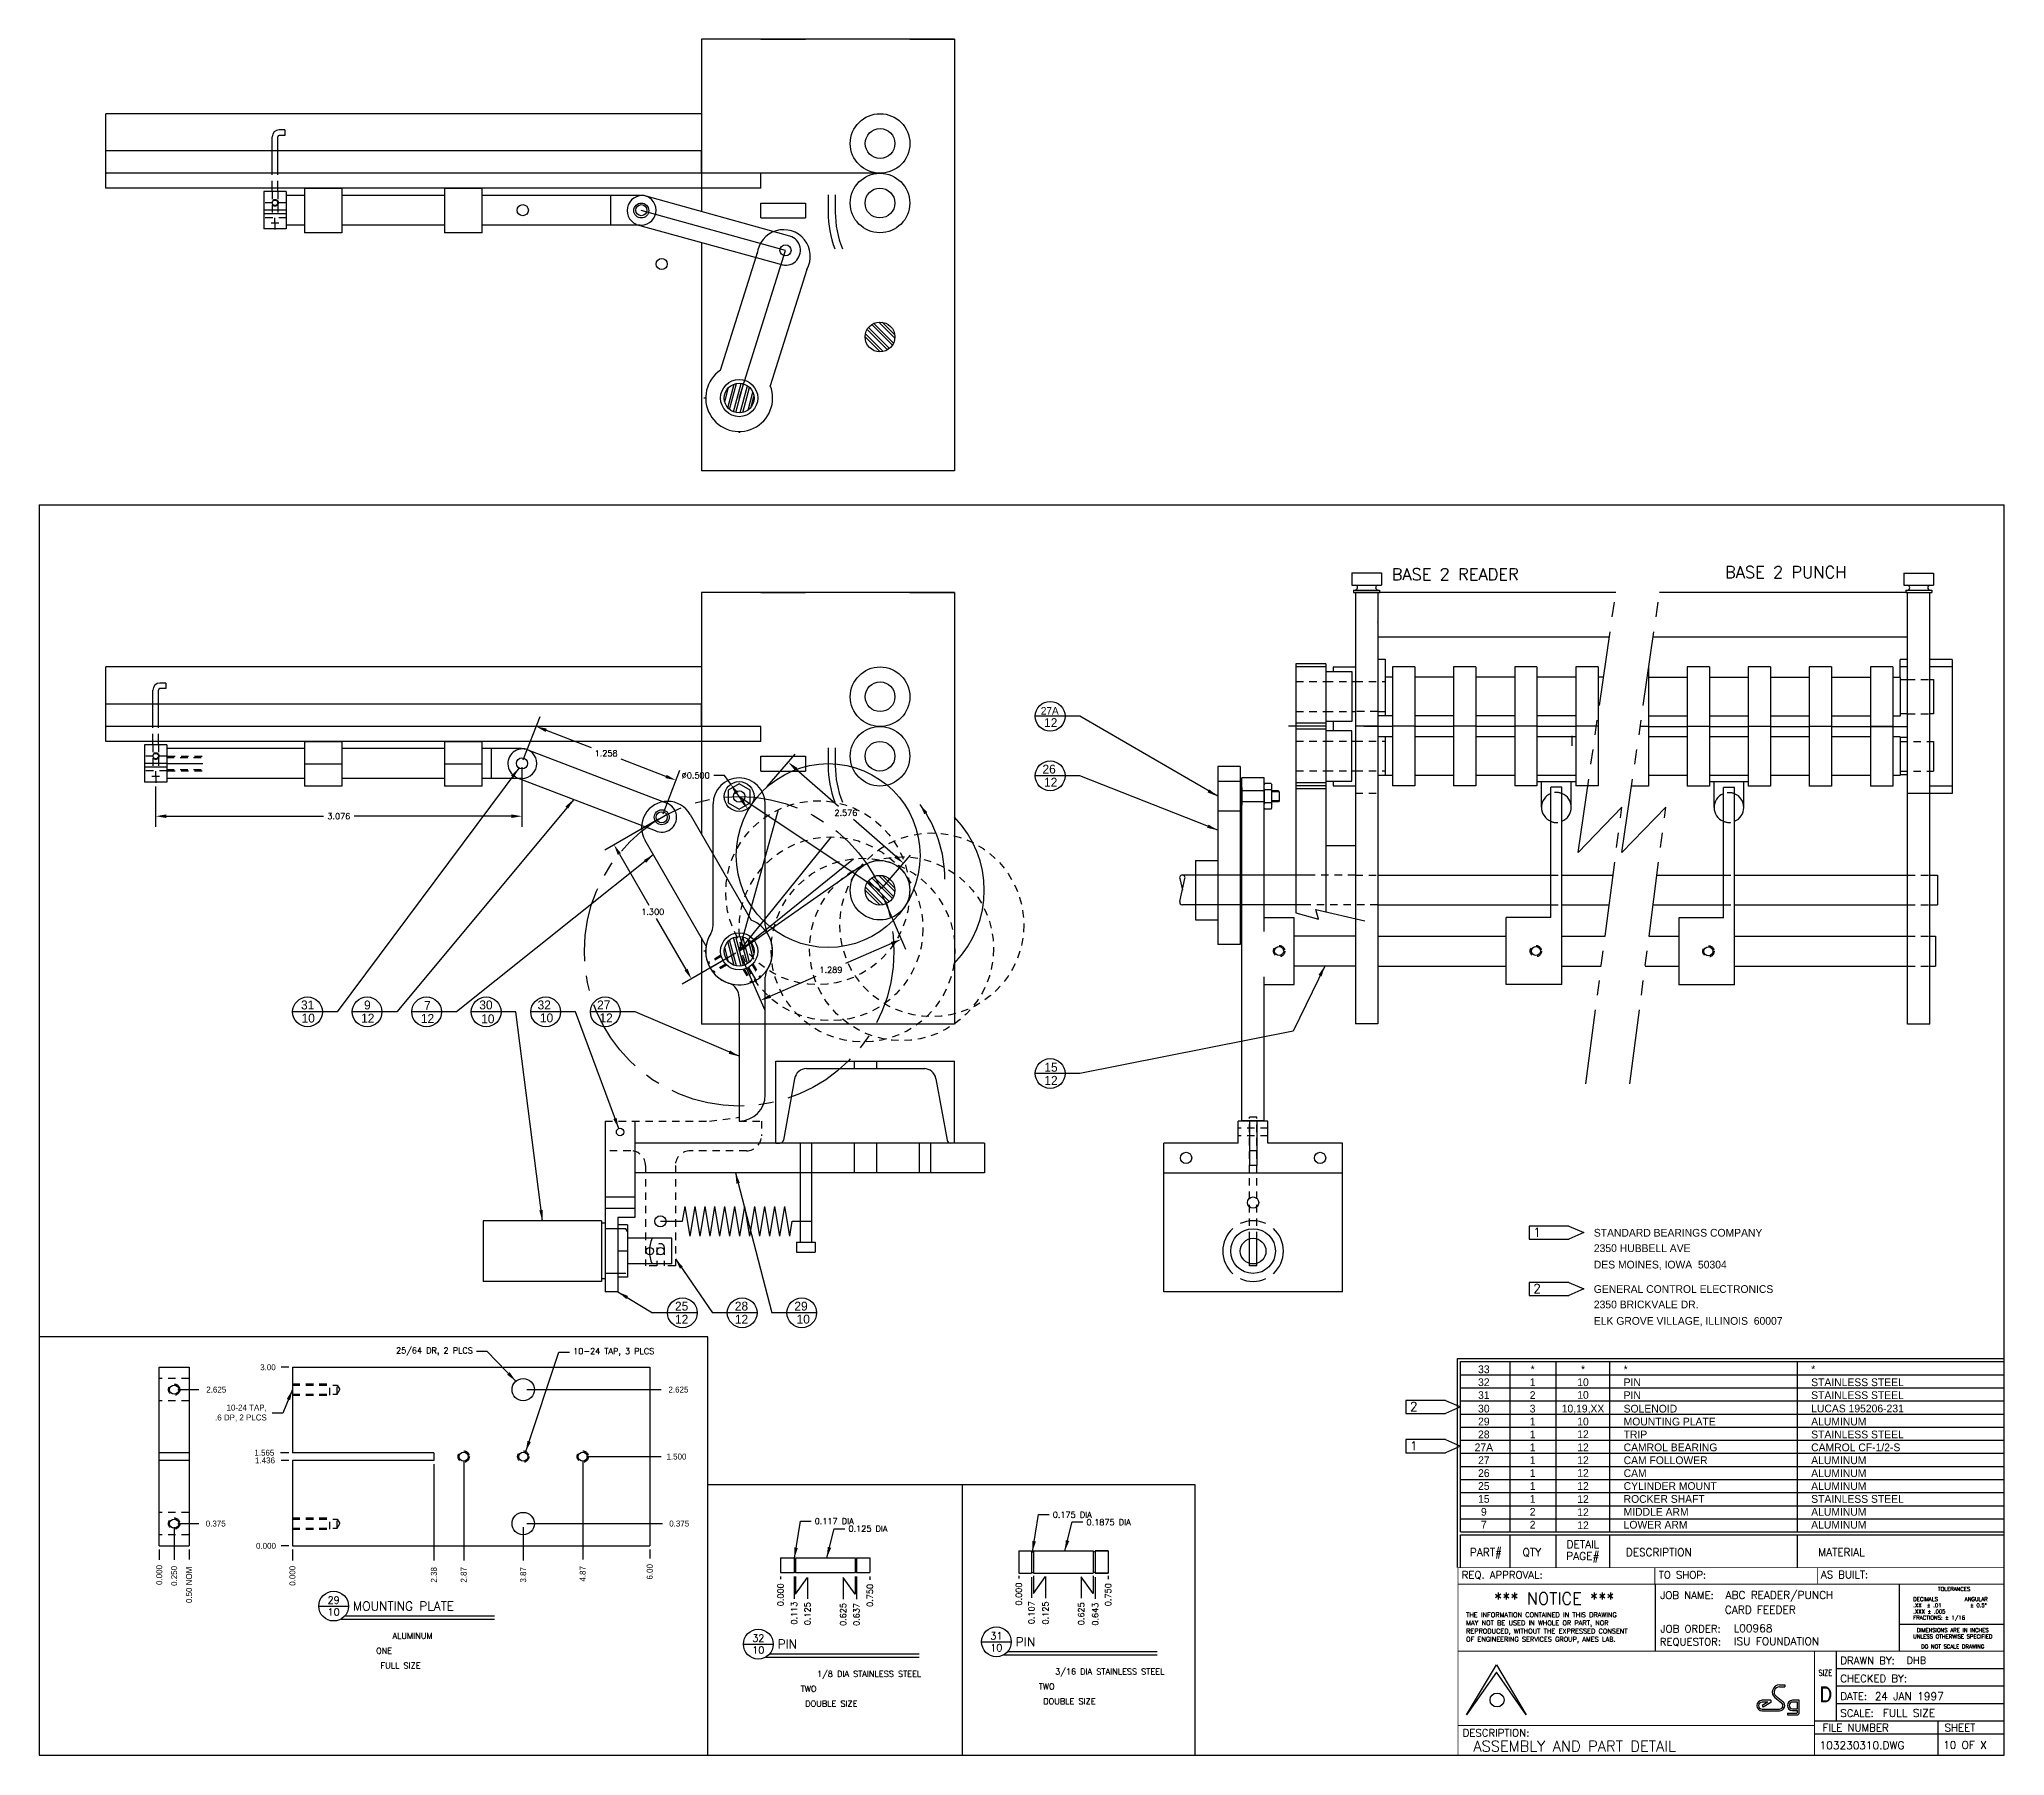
# Model space of a CAD drawing. Extents: x 0 to 60, y 0 to 29.
# Drawn here: x 0 to 33.01, y -0.01 to 28.82 of the extents above; entities that cross this region are included whole.
import ezdxf
from ezdxf.enums import TextEntityAlignment as Align

# ---------------------------------------------------------------- set-up
doc = ezdxf.new("R2010")
doc.units = 0
doc.header["$MEASUREMENT"] = 0
for name, pattern in [('CENTER', [2, 1.25, -0.25, 0.25, -0.25]), ('HIDDEN2', [0.1875, 0.125, -0.0625]), ('PHANTOM', [2.5, 1.25, -0.25, 0.25, -0.25, 0.25, -0.25])]:
    doc.linetypes.add(name, pattern=pattern)
doc.layers.get('0').update_dxf_attribs({"linetype": 'CONTINUOUS'})
doc.layers.get('DEFPOINTS').update_dxf_attribs({"linetype": 'CONTINUOUS'})
for name, color, linetype in [('BORDER', 5, 'CONTINUOUS'), ('CENTER', 4, 'CENTER'), ('DIM', 1, 'CONTINUOUS'), ('HATCH', 2, 'CONTINUOUS'), ('HIDDEN2', 6, 'HIDDEN2'), ('OBJECT', 3, 'CONTINUOUS'), ('SECTION', 6, 'PHANTOM'), ('TEXT', 1, 'CONTINUOUS')]:
    doc.layers.add(name, color=color, linetype=linetype)
doc.styles.add('ADESK_C$1$ADESK_C$0$ADESK1', font='romans')
doc.styles.add('ADESK_C$1$ADESK_C$0$SIZE', font='romand')
doc.styles.add('BORDERTEXTM', font='romans', dxfattribs={"height": 0.125})
doc.styles.add('ROMANS', font='romans')
doc.styles.add('SIMPLEX', font='SIMPLEX')
doc.styles.add('TITLE', font='italic')
doc.dimstyles.new('ESGMECH', dxfattribs={"dimtxt": 0.1, "dimasz": 0.18, "dimexe": 0.18, "dimexo": 0.0625, "dimgap": 0.06, "dimtad": 0, "dimtih": 1, "dimtoh": 1, "dimdec": 3, "dimzin": 0, "dimdsep": 46, "dimtxsty": 'SIMPLEX', "dimcen": 0.09, "dimclrd": 1, "dimclre": 1, "dimclrt": 1, "dimadec": 0, "dimazin": 0, "dimtfac": 1, "dimtdec": 4, "dimtofl": 0, "dimtmove": 0, "dimatfit": 3, "dimfxl": 1, "dimtolj": 1, "dimtzin": 0, "dimarcsym": 0})
doc.dimstyles.new('STANDARD$6', dxfattribs={"dimtxt": 0.1, "dimasz": 0.18, "dimexe": 0.18, "dimexo": 0.0625, "dimgap": 0.09, "dimtad": 0, "dimtih": 1, "dimtoh": 1, "dimdec": 3, "dimzin": 0, "dimdsep": 46, "dimtxsty": 'STANDARD', "dimcen": 0.09, "dimadec": 0, "dimazin": 0, "dimtfac": 1, "dimtdec": 3, "dimtofl": 0, "dimtmove": 0, "dimatfit": 3, "dimfxl": 1, "dimtolj": 1, "dimtzin": 0, "dimarcsym": 0})
doc.dimstyles.new('STANDARD$7', dxfattribs={"dimtxt": 0.1, "dimasz": 0.18, "dimexe": 0.1, "dimexo": 0.063, "dimgap": 0.09, "dimtad": 0, "dimtih": 1, "dimtoh": 1, "dimdec": 3, "dimzin": 0, "dimdsep": 46, "dimtxsty": 'STANDARD', "dimcen": 0.09, "dimadec": 0, "dimazin": 0, "dimtfac": 1, "dimtdec": 3, "dimtofl": 0, "dimtmove": 0, "dimatfit": 3, "dimfxl": 1, "dimtolj": 1, "dimtzin": 0, "dimarcsym": 0})

msp = doc.modelspace()

# ---------------------------------------------------------------- texts
at = {"layer": 'DIM', "style": 'SIMPLEX'}
for s, p in [('BASE 2 READER', (22.712, 19.7349)), ('BASE 2 PUNCH', (28.3101, 19.7723))]:
    msp.add_text(s, height=0.2, dxfattribs=at).set_placement(p)
at = {"layer": 'OBJECT', "color": 1, "insert": (8.9662, 6.7717), "char_height": 0.1, "attachment_point": 4, "style": 'SIMPLEX'}
msp.add_mtext('{10-24 TAP, 3 PLCS}', dxfattribs=at)
at = {"layer": 'OBJECT', "style": 'SIMPLEX'}
for tag, p in [('1', (25.0895, 8.7084)), ('2', (25.0895, 7.7627)), ('2', (23.0186, 5.7813)), ('1', (23.0186, 5.1213))]:
    msp.add_attdef(tag, p, '1', height=0.15, dxfattribs=at)
at = {"layer": 'TEXT'}
for s, height, p in [('27A', 0.126, (16.8201, 17.4792)), ('12', 0.15, (16.8746, 17.2684)), ('26', 0.15, (16.8482, 16.4878)), ('12', 0.15, (16.8746, 16.2684)), ('31', 0.15, (4.3956, 12.5267)), ('9', 0.15, (5.4545, 12.5267)), ('7', 0.15, (6.4628, 12.5197)), ('30', 0.15, (7.3899, 12.5275)), ('32', 0.15, (8.3681, 12.527)), ('27', 0.15, (9.3681, 12.527)), ('10', 0.15, (4.4048, 12.306)), ('12', 0.15, (5.4048, 12.306)), ('12', 0.15, (6.4085, 12.3003)), ('10', 0.15, (7.4209, 12.2946)), ('10', 0.15, (8.4075, 12.3093)), ('12', 0.15, (9.4075, 12.3093)), ('15', 0.15, (16.8794, 11.4803)), ('12', 0.15, (16.8794, 11.2597)), ('25', 0.15, (10.6764, 7.468)), ('28', 0.15, (11.6812, 7.468)), ('29', 0.15, (12.6812, 7.468)), ('12', 0.15, (10.6764, 7.2473)), ('12', 0.15, (11.6812, 7.2473)), ('10', 0.15, (12.718, 7.2499))]:
    msp.add_text(s, height=height, dxfattribs=at).set_placement(p)
at = {"layer": 'TEXT', "linetype": 'Continuous'}
for s, p in [('STANDARD BEARINGS COMPANY', (26.1077, 8.7106)), ('2350 HUBBELL AVE', (26.1077, 8.4519)), ('DES MOINES, IOWA  50304', (26.1077, 8.1759)), ('GENERAL CONTROL ELECTRONICS', (26.1077, 7.7648)), ('2350 BRICKVALE DR.', (26.1077, 7.5062)), ('ELK GROVE VILLAGE, ILLINOIS  60007', (26.1077, 7.2302)), ('*', (26.6082, 6.4163)), ('PIN', (26.6082, 6.1996)), ('*', (29.758, 6.4196)), ('STAINLESS STEEL', (29.758, 6.1996)), ('PIN', (26.6082, 5.9829)), ('STAINLESS STEEL', (29.758, 5.9829)), ('SOLENOID', (26.6082, 5.7563)), ('MOUNTING PLATE', (26.6082, 5.5396)), ('ALUMINUM', (29.758, 5.5396)), ('LUCAS 195206-231', (29.758, 5.7596)), ('TRIP', (26.6082, 5.3229)), ('STAINLESS STEEL', (29.758, 5.3229)), ('CAMROL BEARING', (26.6082, 5.1063)), ('CAM FOLLOWER', (26.6082, 4.8896)), ('ALUMINUM', (29.758, 4.8896)), ('CAMROL CF-1/2-S', (29.758, 5.1063)), ('CAM', (26.6082, 4.6729)), ('ALUMINUM', (29.758, 4.6729)), ('CYLINDER MOUNT', (26.6082, 4.4563)), ('ROCKER SHAFT', (26.6082, 4.2396)), ('ALUMINUM', (29.758, 4.4563)), ('STAINLESS STEEL', (29.758, 4.2396)), ('MIDDLE ARM', (26.6082, 4.0229)), ('ALUMINUM', (29.758, 4.0229)), ('LOWER ARM', (26.6082, 3.8063)), ('ALUMINUM', (29.758, 3.8063))]:
    msp.add_text(s, height=0.13, dxfattribs=at).set_placement(p)
for s, p in [('33', (24.2603, 6.4171)), ('32', (24.2603, 6.2004)), ('1', (25.0795, 6.2004)), ('*', (25.0795, 6.4171)), ('10', (25.9258, 6.2004)), ('*', (25.9258, 6.4171)), ('31', (24.2603, 5.9838)), ('2', (25.0795, 5.9838)), ('10', (25.9258, 5.9871)), ('30', (24.2603, 5.7571)), ('29', (24.2603, 5.5404)), ('3', (25.0795, 5.7571)), ('1', (25.0795, 5.5404)), ('10,19,XX', (25.9258, 5.7571)), ('10', (25.9258, 5.5404)), ('28', (24.2603, 5.3238)), ('1', (25.0795, 5.3238)), ('12', (25.9258, 5.3271)), ('27A', (24.2603, 5.1071)), ('27', (24.2603, 4.8904)), ('1', (25.0795, 5.1071)), ('1', (25.0795, 4.8904)), ('12', (25.9258, 5.1071)), ('12', (25.9258, 4.8904)), ('26', (24.2603, 4.6738)), ('1', (25.0795, 4.6738)), ('12', (25.9258, 4.6771)), ('25', (24.2603, 4.4571)), ('15', (24.2603, 4.2404)), ('1', (25.0795, 4.4571)), ('1', (25.0795, 4.2404)), ('12', (25.9258, 4.4571)), ('12', (25.9258, 4.2371)), ('9', (24.2603, 4.0238)), ('2', (25.0795, 4.0238)), ('12', (25.9258, 4.0171)), ('7', (24.2603, 3.8071)), ('2', (25.0795, 3.8071)), ('12', (25.9258, 3.7971))]:
    msp.add_text(s, height=0.13, dxfattribs=at).set_placement(p, align=Align.CENTER)
at = {"layer": 'TEXT', "style": 'SIMPLEX'}
for s, p in [('PART#', (24.2948, 3.3454)), ('QTY', (25.066, 3.3454)), ('PAGE#', (25.9238, 3.2792)), ('DETAIL', (25.9238, 3.4787)), ('DESCRIPTION', (27.1978, 3.3454)), ('MATERIAL', (30.267, 3.3454))]:
    msp.add_text(s, height=0.13, dxfattribs=at).set_placement(p, align=Align.CENTER)
at = {"layer": 'TEXT', "color": 1, "char_height": 0.1, "style": 'SIMPLEX'}
for s, insert, attachment_point in [('{25/64 DR, 2 PLCS}', (7.2811, 6.7823), 6), ('{0.117 DIA}', (13.0217, 3.9319), 4), ('{0.175 DIA}', (17.0201, 4.0395), 4), ('{0.1875 DIA}', (17.588, 3.9127), 4), ('{0.125 DIA}', (13.5896, 3.8051), 4)]:
    msp.add_mtext(s, dxfattribs=dict(at, insert=insert, attachment_point=attachment_point))
at = {"layer": 'TEXT', "insert": (3.8208, 5.7469), "char_height": 0.1, "attachment_point": 6}
msp.add_mtext('{10-24 TAP,}\\P{ .6 DP, 2 PLCS}', dxfattribs=at)

# ---------------------------------------------------------------- blocks, each defined once
blk = doc.blocks.new('T-BLK')
for p, q in [((-1.758, 1.75), (-1.758, 2.875)), ((-2.816, 0.576), (-2.816, 1.75))]:
    blk.add_line(p, q)
at = {"layer": 'BORDER'}
for p, q in [((-5.863, 2.875), (-5.863, 1.75)), ((-3.187, 0.576), (0, 0.576))]:
    blk.add_line(p, q, dxfattribs=at)
at = {"layer": 'BORDER', "linetype": 'Continuous'}
blk.add_line((-1.758, 2.199), (0, 2.199), dxfattribs=at)
at = {"layer": 'BORDER', "const_width": 0.0156}
for points in [[(0, 3.151), (-9.174, 3.151)], [(-9.174, 3.151), (-9.174, 0)], [(0, 2.875), (-9.174, 2.875)], [(0, 1.75), (-9.174, 1.75)], [(-3.187, 0), (-3.187, 1.75)], [(-9.174, 0.5), (-3.187, 0.5)], [(0, 0.576), (-3.187, 0.576)]]:
    blk.add_lwpolyline(points, dxfattribs=at)
at = {"layer": 'DIM'}
for p, q in [((-2.816, 1.456), (0, 1.456)), ((-2.816, 1.163), (0, 1.163)), ((-2.816, 0.869), (0, 0.869))]:
    blk.add_line(p, q, dxfattribs=at)
for points in [[(0, 0.353), (-3.187, 0.353)], [(-1.107, 0.004), (-1.107, 0.576)]]:
    blk.add_lwpolyline(points, dxfattribs=at)
at = {"layer": 'OBJECT'}
for p, q in [((-9.029, 0.678), (-8.529, 1.521)), ((-8.529, 1.396), (-9.029, 0.678)), ((-8.529, 1.521), (-8.029, 0.678)), ((-8.029, 0.678), (-8.529, 1.396)), ((-3.831, 0.992), (-3.721, 0.904)), ((-3.776, 1.18), (-3.687, 1.18)), ((-3.776, 1.15), (-3.687, 1.15)), ((-3.687, 1.18), (-3.687, 1.15)), ((-3.917, 0.923), (-4.066, 0.923)), ((-3.968, 0.893), (-4.066, 0.834)), ((-3.968, 0.893), (-4.066, 0.893)), ((-4.066, 0.834), (-4.051, 0.808)), ((-4.066, 0.775), (-3.776, 0.775)), ((-4.066, 0.745), (-3.776, 0.745)), ((-3.917, 0.888), (-4.051, 0.808)), ((-3.917, 0.923), (-3.917, 0.888)), ((-3.85, 0.969), (-3.739, 0.88)), ((-3.64, 0.708), (-3.481, 0.708)), ((-3.64, 0.708), (-3.64, 0.678)), ((-3.64, 0.678), (-3.481, 0.678)), ((-3.443, 0.923), (-3.554, 0.923)), ((-3.473, 0.893), (-3.554, 0.893)), ((-3.554, 0.781), (-3.473, 0.781)), ((-3.554, 0.751), (-3.473, 0.751)), ((-3.473, 0.781), (-3.473, 0.893)), ((-3.473, 0.716), (-3.473, 0.751)), ((-3.443, 0.716), (-3.443, 0.923))]:
    blk.add_line(p, q, dxfattribs=at)
at = {"layer": 'OBJECT', "const_width": 0.0156}
for points in [[(-5.866, 2.875), (-5.866, 3.151)], [(-3.139, 2.875), (-3.139, 3.151)]]:
    blk.add_lwpolyline(points, dxfattribs=at)
at = {"layer": 'OBJECT'}
blk.add_circle((-8.518, 0.928), 0.117, dxfattribs=at)
for centre, radius, start, end in [((-3.776, 1.061), 0.119, 90, 231.3801), ((-3.776, 1.061), 0.0887, 90, 231.3801), ((-4.066, 0.834), 0.0887, 90, 270), ((-4.066, 0.834), 0.0587, 90, 270), ((-3.776, 0.834), 0.0887, 270, 51.3801), ((-3.776, 0.834), 0.0587, 270, 51.3801), ((-3.554, 0.837), 0.086, 90, 270), ((-3.554, 0.837), 0.056, 90, 270), ((-3.481, 0.716), 0.00793, 270, 0), ((-3.481, 0.716), 0.0379, 270, 0)]:
    blk.add_arc(centre, radius, start, end, dxfattribs=at)
at = {"layer": 'DIM', "style": 'ADESK_C$1$ADESK_C$0$ADESK1'}
for s, p in [('DECIMALS', (-1.527, 2.59)), ('ANGULAR', (-0.663, 2.59)), ('.XX  %%P .01', (-1.527, 2.485)), ('.XXX %%P .005', (-1.527, 2.38)), ('FRACTIONS: %%P 1/16', (-1.527, 2.278)), ('  %%P 0.5%%D', (-0.663, 2.485))]:
    blk.add_text(s, height=0.065, dxfattribs=at).set_placement(p)
for s, p in [('TOLERANCES', (-0.842, 2.759)), ('UNLESS OTHERWISE SPECIFIED', (-0.865, 1.963)), ('DIMENSIONS ARE IN INCHES', (-0.865, 2.068)), ('DO NOT SCALE DRAWING', (-0.865, 1.793))]:
    blk.add_text(s, height=0.065, dxfattribs=at).set_placement(p, align=Align.CENTER)
at = {"layer": 'OBJECT', "linetype": 'Continuous', "style": 'SIMPLEX'}
for tag, p in [('TITLE_LINE_ONE', (-4.681, 2.625)), ('TITLE_LINE_TWO', (-4.693, 2.377)), ('JO/WO/DAYSHEET', (-4.544, 2.068)), ('REQUESTOR', (-4.54, 1.85)), ('FILE_NUMBER', (-3.102, 0.102)), ('SHEET', (-1.028, 0.106))]:
    blk.add_attdef(tag, p, '', height=0.13, dxfattribs=at)
at = {"layer": 'OBJECT', "flags": 2}
for tag, p, height, style in [('TOP_LINE_LOGO', (-7.927, 1.339), 0.17, 'TITLE'), ('SECOND_LOGO_LINE', (-7.92, 0.956), 0.085, 'SIMPLEX'), ('FIRST_LOGO_LINE', (-7.92, 1.113), 0.1, 'SIMPLEX'), ('BOTTOM_LINE_LOGO', (-7.922, 0.718), 0.125, 'TITLE')]:
    blk.add_attdef(tag, p, '', height=height, dxfattribs=dict(at, style=style))
at = {"layer": 'OBJECT', "linetype": 'Continuous', "style": 'ADESK_C$1$ADESK_C$0$SIZE'}
blk.add_attdef('D', text='', height=0.25, dxfattribs=at).set_placement((-2.998, 0.896), align=Align.CENTER)
at = {"layer": 'OBJECT', "style": 'SIMPLEX'}
blk.add_attdef('DESCRIPTION', (-8.917, 0.062), '', height=0.18, dxfattribs=at)
at = {"layer": 'TEXT', "style": 'BORDERTEXTM'}
for s, p in [('REQ. APPROVAL:', (-9.112, 2.966)), ('TO SHOP:', (-5.803, 2.966)), ('AS BUILT:', (-3.077, 2.971)), ('JOB NAME:', (-5.777, 2.625)), ('JOB ORDER:', (-5.773, 2.062)), ('REQUESTOR:', (-5.785, 1.844)), ('DRAWN BY:', (-2.753, 1.528)), ('CHECKED BY:', (-2.753, 1.227)), ('DATE:', (-2.753, 0.928)), ('SCALE:', (-2.752, 0.645)), ('DESCRIPTION:', (-9.096, 0.312))]:
    blk.add_text(s, height=0.125, dxfattribs=at).set_placement(p)
at = {"layer": 'TEXT', "linetype": 'Continuous', "style": 'SIMPLEX'}
blk.add_text('*** NOTICE ***', height=0.2, dxfattribs=at).set_placement((-7.557, 2.532), align=Align.CENTER)
for s, p in [('THE INFORMATION CONTAINED IN THIS DRAWING', (-9.038, 2.319)), ('OF ENGINEERING SERVICES GROUP, AMES LAB.', (-9.038, 1.908)), ('MAY NOT BE USED IN WHOLE OR PART, NOR', (-9.038, 2.182)), ('REPRODUCED, WITHOUT THE EXPRESSED CONSENT', (-9.038, 2.045))]:
    blk.add_text(s, height=0.08, dxfattribs=at).set_placement(p)
at = {"layer": 'TEXT', "style": 'ADESK_C$1$ADESK_C$0$ADESK1', "width": 0.75}
blk.add_text('SIZE', height=0.1, dxfattribs=at).set_placement((-3.118, 1.335))
at = {"layer": 'TEXT', "style": 'BORDERTEXTM'}
for s, p in [('FILE NUMBER', (-2.495, 0.463)), ('SHEET', (-0.744, 0.463))]:
    blk.add_text(s, height=0.125, dxfattribs=at).set_placement(p, align=Align.MIDDLE)
at = {"layer": 'TEXT', "linetype": 'Continuous', "style": 'SIMPLEX'}
for tag, p, height in [('DRAWN_BY', (-1.639, 1.533), 0.12), ('DD_MON_YYYY', (-2.175, 0.927), 0.13), ('SCALE', (-2.036, 0.644), 0.13)]:
    blk.add_attdef(tag, p, '', height=height, dxfattribs=at)
blk = doc.blocks.new('*D3')
at = {"color": 0, "linetype": 'ByBlock', "transparency": 16777216}
blk.add_line((4.19, 6.516), (4.064, 6.516), dxfattribs=at)
at = {"layer": 'DEFPOINTS', "color": 0, "linetype": 'ByBlock', "transparency": 16777216}
for p in [(4.064, 6.516), (4.252, 6.516), (4.252, 3.516)]:
    blk.add_point(p, dxfattribs=at)
at = {"color": 0, "linetype": 'ByBlock', "transparency": 16777216, "insert": (3.84, 6.516), "char_height": 0.1, "attachment_point": 5}
blk.add_mtext('\\A1;{3.00}', dxfattribs=at)
blk = doc.blocks.new('*X0')
at = {"color": 0}
for p, q in [((67.305, 47.841), (67.573, 48.11)), ((67.306, 47.896), (67.518, 48.108)), ((67.326, 47.757), (67.657, 48.088)), ((67.345, 47.723), (67.691, 48.069)), ((67.395, 47.667), (67.747, 48.019)), ((67.427, 47.645), (67.769, 47.988)), ((67.503, 47.616), (67.799, 47.911)), ((67.551, 47.611), (67.804, 47.863)), ((67.722, 47.676), (67.739, 47.692))]:
    blk.add_line(p, q, dxfattribs=at)
blk = doc.blocks.new('*X1')
at = {"color": 0}
for p, q in [((69.77, 46.633), (69.69, 46.934)), ((69.859, 46.592), (69.746, 47.014)), ((69.9, 46.585), (69.778, 47.04)), ((69.976, 46.591), (69.846, 47.074)), ((70.012, 46.602), (69.883, 47.082)), ((70.079, 46.642), (69.961, 47.081)), ((70.109, 46.672), (70.003, 47.07)), ((70.161, 46.77), (70.096, 47.011)), ((69.717, 46.687), (69.671, 46.861))]:
    blk.add_line(p, q, dxfattribs=at)
blk = doc.blocks.new('*D4')
at = {"color": 0, "linetype": 'ByBlock', "transparency": 16777216}
blk.add_line((8.183, 6.141), (10.437, 6.141), dxfattribs=at)
at = {"layer": 'DEFPOINTS', "color": 0, "linetype": 'ByBlock', "transparency": 16777216}
for p in [(8.12, 6.141), (10.437, 6.141), (4.252, 3.516)]:
    blk.add_point(p, dxfattribs=at)
at = {"color": 0, "linetype": 'ByBlock', "transparency": 16777216, "insert": (10.727, 6.141), "char_height": 0.1, "attachment_point": 5}
blk.add_mtext('\\A1;2.625', dxfattribs=at)
blk = doc.blocks.new('*D5')
at = {"color": 0, "linetype": 'ByBlock', "transparency": 16777216}
blk.add_line((9.183, 5.016), (10.437, 5.016), dxfattribs=at)
at = {"layer": 'DEFPOINTS', "color": 0, "linetype": 'ByBlock', "transparency": 16777216}
for p in [(9.12, 5.016), (10.437, 5.016), (4.252, 3.516)]:
    blk.add_point(p, dxfattribs=at)
at = {"color": 0, "linetype": 'ByBlock', "transparency": 16777216, "insert": (10.694, 5.016), "char_height": 0.1, "attachment_point": 5}
blk.add_mtext('\\A1;1.500', dxfattribs=at)
blk = doc.blocks.new('*D6')
at = {"color": 0, "linetype": 'ByBlock', "transparency": 16777216}
blk.add_line((8.183, 3.891), (10.459, 3.891), dxfattribs=at)
at = {"layer": 'DEFPOINTS', "color": 0, "linetype": 'ByBlock', "transparency": 16777216}
for p in [(8.12, 3.891), (10.459, 3.891), (4.252, 3.516)]:
    blk.add_point(p, dxfattribs=at)
at = {"color": 0, "linetype": 'ByBlock', "transparency": 16777216, "insert": (10.74, 3.891), "char_height": 0.1, "attachment_point": 5}
blk.add_mtext('\\A1;0.375', dxfattribs=at)
blk = doc.blocks.new('*D7')
at = {"color": 0, "linetype": 'ByBlock', "transparency": 16777216}
blk.add_line((10.252, 3.453), (10.252, 3.304), dxfattribs=at)
at = {"layer": 'DEFPOINTS', "color": 0, "linetype": 'ByBlock', "transparency": 16777216}
for p in [(4.384, 3.516), (10.252, 3.516), (10.252, 3.304)]:
    blk.add_point(p, dxfattribs=at)
at = {"color": 0, "linetype": 'ByBlock', "transparency": 16777216, "insert": (10.252, 3.081), "char_height": 0.1, "attachment_point": 5, "rotation": 90}
blk.add_mtext('\\A1;{6.00}', dxfattribs=at)
blk = doc.blocks.new('*D8')
at = {"color": 0, "linetype": 'ByBlock', "transparency": 16777216}
blk.add_line((9.127, 4.953), (9.127, 3.287), dxfattribs=at)
at = {"layer": 'DEFPOINTS', "color": 0, "linetype": 'ByBlock', "transparency": 16777216}
for p in [(9.127, 5.016), (4.259, 3.516), (9.127, 3.287)]:
    blk.add_point(p, dxfattribs=at)
at = {"color": 0, "linetype": 'ByBlock', "transparency": 16777216, "insert": (9.127, 3.047), "char_height": 0.1, "attachment_point": 5, "rotation": 90}
blk.add_mtext('\\A1;{4.87}', dxfattribs=at)
blk = doc.blocks.new('*D9')
at = {"color": 0, "linetype": 'ByBlock', "transparency": 16777216}
blk.add_line((8.127, 3.828), (8.127, 3.27), dxfattribs=at)
at = {"layer": 'DEFPOINTS', "color": 0, "linetype": 'ByBlock', "transparency": 16777216}
for p in [(8.127, 3.891), (4.259, 3.516), (8.127, 3.27)]:
    blk.add_point(p, dxfattribs=at)
at = {"color": 0, "linetype": 'ByBlock', "transparency": 16777216, "insert": (8.127, 3.03), "char_height": 0.1, "attachment_point": 5, "rotation": 90}
blk.add_mtext('\\A1;{3.87}', dxfattribs=at)
blk = doc.blocks.new('*D10')
at = {"color": 0, "linetype": 'ByBlock', "transparency": 16777216}
blk.add_line((7.127, 4.953), (7.127, 3.27), dxfattribs=at)
at = {"layer": 'DEFPOINTS', "color": 0, "linetype": 'ByBlock', "transparency": 16777216}
for p in [(7.127, 5.016), (4.259, 3.516), (7.127, 3.27)]:
    blk.add_point(p, dxfattribs=at)
at = {"color": 0, "linetype": 'ByBlock', "transparency": 16777216, "insert": (7.127, 3.03), "char_height": 0.1, "attachment_point": 5, "rotation": 90}
blk.add_mtext('\\A1;{2.87}', dxfattribs=at)
blk = doc.blocks.new('*D11')
at = {"color": 0, "linetype": 'ByBlock', "transparency": 16777216}
blk.add_line((6.627, 4.889), (6.627, 3.27), dxfattribs=at)
at = {"layer": 'DEFPOINTS', "color": 0, "linetype": 'ByBlock', "transparency": 16777216}
for p in [(6.627, 4.951), (4.252, 3.516), (6.627, 3.27)]:
    blk.add_point(p, dxfattribs=at)
at = {"color": 0, "linetype": 'ByBlock', "transparency": 16777216, "insert": (6.627, 3.03), "char_height": 0.1, "attachment_point": 5, "rotation": 90}
blk.add_mtext('\\A1;{2.38}', dxfattribs=at)
blk = doc.blocks.new('*D12')
at = {"color": 0, "linetype": 'ByBlock', "transparency": 16777216}
blk.add_line((6.868, 36.964), (7.222, 36.964), dxfattribs=at)
at = {"layer": 'DEFPOINTS', "color": 0, "linetype": 'ByBlock', "transparency": 16777216}
for p in [(6.805, 36.964), (7.222, 36.964), (9.13, 36.589)]:
    blk.add_point(p, dxfattribs=at)
at = {"color": 0, "linetype": 'ByBlock', "transparency": 16777216, "insert": (7.503, 36.964), "char_height": 0.1, "attachment_point": 5}
blk.add_mtext('\\A1;0.375', dxfattribs=at)
blk = doc.blocks.new('*D13')
at = {"color": 0, "linetype": 'ByBlock', "transparency": 16777216}
blk.add_line((6.868, 39.214), (7.222, 39.214), dxfattribs=at)
at = {"layer": 'DEFPOINTS', "color": 0, "linetype": 'ByBlock', "transparency": 16777216}
for p in [(6.805, 39.214), (7.222, 39.214), (9.13, 36.589)]:
    blk.add_point(p, dxfattribs=at)
at = {"color": 0, "linetype": 'ByBlock', "transparency": 16777216, "insert": (7.512, 39.214), "char_height": 0.1, "attachment_point": 5}
blk.add_mtext('\\A1;2.625', dxfattribs=at)
blk = doc.blocks.new('*D14')
at = {"color": 0, "linetype": 'ByBlock', "transparency": 16777216}
blk.add_line((6.805, 36.902), (6.805, 36.358), dxfattribs=at)
at = {"layer": 'DEFPOINTS', "color": 0, "linetype": 'ByBlock', "transparency": 16777216}
for p in [(6.805, 36.964), (6.555, 36.589), (6.805, 36.358)]:
    blk.add_point(p, dxfattribs=at)
at = {"color": 0, "linetype": 'ByBlock', "transparency": 16777216, "insert": (6.805, 36.085), "char_height": 0.1, "attachment_point": 5, "rotation": 90}
blk.add_mtext('\\A1;0.250', dxfattribs=at)
blk = doc.blocks.new('*D15')
at = {"color": 0, "linetype": 'ByBlock', "transparency": 16777216}
blk.add_line((8.73, 38.154), (8.593, 38.154), dxfattribs=at)
at = {"layer": 'DEFPOINTS', "color": 0, "linetype": 'ByBlock', "transparency": 16777216}
for p in [(8.593, 38.154), (8.792, 38.154), (8.792, 36.589)]:
    blk.add_point(p, dxfattribs=at)
at = {"color": 0, "linetype": 'ByBlock', "transparency": 16777216, "insert": (8.32, 38.154), "char_height": 0.1, "attachment_point": 5}
blk.add_mtext('\\A1;1.565', dxfattribs=at)
blk = doc.blocks.new('*D16')
at = {"color": 0, "linetype": 'ByBlock', "transparency": 16777216}
blk.add_line((8.73, 38.025), (8.604, 38.025), dxfattribs=at)
at = {"layer": 'DEFPOINTS', "color": 0, "linetype": 'ByBlock', "transparency": 16777216}
for p in [(8.604, 38.025), (8.792, 38.025), (8.792, 36.589)]:
    blk.add_point(p, dxfattribs=at)
at = {"color": 0, "linetype": 'ByBlock', "transparency": 16777216, "insert": (8.331, 38.025), "char_height": 0.1, "attachment_point": 5}
blk.add_mtext('\\A1;1.436', dxfattribs=at)
blk = doc.blocks.new('*D17')
at = {"color": 0, "linetype": 'ByBlock', "transparency": 16777216}
blk.add_line((6.555, 36.527), (6.555, 36.358), dxfattribs=at)
at = {"layer": 'DEFPOINTS', "color": 0, "linetype": 'ByBlock', "transparency": 16777216}
for p in [(6.555, 36.589), (6.555, 36.589), (6.555, 36.358)]:
    blk.add_point(p, dxfattribs=at)
at = {"color": 0, "linetype": 'ByBlock', "transparency": 16777216, "insert": (6.555, 36.101), "char_height": 0.1, "attachment_point": 5, "rotation": 90}
blk.add_mtext('\\A1;0.000', dxfattribs=at)
blk = doc.blocks.new('*D18')
at = {"color": 0, "linetype": 'ByBlock', "transparency": 16777216}
blk.add_line((2.515, 3.453), (2.515, 3.285), dxfattribs=at)
at = {"layer": 'DEFPOINTS', "color": 0, "linetype": 'ByBlock', "transparency": 16777216}
for p in [(2.015, 3.516), (2.515, 3.516), (2.515, 3.285)]:
    blk.add_point(p, dxfattribs=at)
at = {"color": 0, "linetype": 'ByBlock', "transparency": 16777216, "insert": (2.515, 2.861), "char_height": 0.1, "attachment_point": 5, "rotation": 90}
blk.add_mtext('\\A1;{0.50 NOM}', dxfattribs=at)
blk = doc.blocks.new('*D19')
at = {"color": 0, "linetype": 'ByBlock', "transparency": 16777216}
blk.add_line((4.19, 3.516), (4.064, 3.516), dxfattribs=at)
at = {"layer": 'DEFPOINTS', "color": 0, "linetype": 'ByBlock', "transparency": 16777216}
for p in [(4.064, 3.516), (4.252, 3.516), (4.252, 3.516)]:
    blk.add_point(p, dxfattribs=at)
at = {"color": 0, "linetype": 'ByBlock', "transparency": 16777216, "insert": (3.807, 3.516), "char_height": 0.1, "attachment_point": 5}
blk.add_mtext('\\A1;0.000', dxfattribs=at)
blk = doc.blocks.new('*D20')
at = {"color": 0, "linetype": 'ByBlock', "transparency": 16777216}
blk.add_line((8.792, 36.527), (8.792, 36.344), dxfattribs=at)
at = {"layer": 'DEFPOINTS', "color": 0, "linetype": 'ByBlock', "transparency": 16777216}
for p in [(8.792, 36.589), (8.792, 36.589), (8.792, 36.344)]:
    blk.add_point(p, dxfattribs=at)
at = {"color": 0, "linetype": 'ByBlock', "transparency": 16777216, "insert": (8.792, 36.087), "char_height": 0.1, "attachment_point": 5, "rotation": 90}
blk.add_mtext('\\A1;0.000', dxfattribs=at)
blk = doc.blocks.new('P-TITLE')
at = {"layer": 'OBJECT'}
for p, q in [((-1.562, -0.638), (-1.062, -0.638)), ((1.387, -0.862), (-1.188, -0.862)), ((-1.113, -0.8), (1.387, -0.8))]:
    blk.add_line(p, q, dxfattribs=at)
blk.add_circle((-1.312, -0.638), 0.25, dxfattribs=at)
at = {"layer": 'OBJECT', "style": 'ROMANS'}
for tag, p in [('NO.', (-1.312, -0.538)), ('PAGE', (-1.312, -0.738))]:
    blk.add_attdef(tag, text='', height=0.12, dxfattribs=at).set_placement(p, align=Align.MIDDLE)
for tag, p, height in [('DESCRIPTION', (-0.988, -0.712), 0.15), ('#_REQUIRED', (-0.6, -1.438), 0.1), ('MATERIAL', (-0.325, -1.188), 0.1), ('SCALE', (-0.525, -1.688), 0.1)]:
    blk.add_attdef(tag, p, '', height=height, dxfattribs=at)
at = {"layer": 'OBJECT', "style": 'ROMANS', "flags": 2}
for tag, p in [('MATERIAL:', (-1.163, -1.188)), ('SCALE:', (-1.163, -1.688)), ('REQD:', (-1.163, -1.438))]:
    blk.add_attdef(tag, p, '', height=0.1, dxfattribs=at)
blk = doc.blocks.new('*D22')
at = {"color": 1, "linetype": 'ByBlock', "transparency": 16777216}
blk.add_line((17.44, 4.889), (17.44, 4.84), dxfattribs=at)
at = {"layer": 'DEFPOINTS', "color": 0, "linetype": 'ByBlock', "transparency": 16777216}
for p in [(17.44, 4.952), (17.44, 4.952), (17.44, 4.84)]:
    blk.add_point(p, dxfattribs=at)
at = {"color": 1, "linetype": 'ByBlock', "transparency": 16777216, "insert": (17.44, 4.58), "char_height": 0.1, "attachment_point": 5, "rotation": 90, "style": 'SIMPLEX'}
blk.add_mtext('\\A1;0.000', dxfattribs=at)
blk = doc.blocks.new('*D23')
at = {"color": 1, "linetype": 'ByBlock', "transparency": 16777216}
blk.add_line((17.666, 4.889), (17.666, 4.513), dxfattribs=at)
at = {"layer": 'DEFPOINTS', "color": 0, "linetype": 'ByBlock', "transparency": 16777216}
for p in [(17.44, 4.952), (17.666, 4.952), (17.666, 4.513)]:
    blk.add_point(p, dxfattribs=at)
at = {"color": 1, "linetype": 'ByBlock', "transparency": 16777216, "insert": (17.666, 4.272), "char_height": 0.1, "attachment_point": 5, "rotation": 90, "style": 'SIMPLEX'}
blk.add_mtext('\\A1;0.113', dxfattribs=at)
blk = doc.blocks.new('*D24')
at = {"color": 1, "linetype": 'ByBlock', "transparency": 16777216}
for p, q in [((17.69, 4.889), (17.69, 4.592)), ((17.69, 4.592), (17.892, 4.873)), ((17.892, 4.873), (17.892, 4.513))]:
    blk.add_line(p, q, dxfattribs=at)
at = {"layer": 'DEFPOINTS', "color": 0, "linetype": 'ByBlock', "transparency": 16777216}
for p in [(17.44, 4.952), (17.69, 4.952), (17.892, 4.513)]:
    blk.add_point(p, dxfattribs=at)
at = {"color": 1, "linetype": 'ByBlock', "transparency": 16777216, "insert": (17.892, 4.263), "char_height": 0.1, "attachment_point": 5, "rotation": 90, "style": 'SIMPLEX'}
blk.add_mtext('\\A1;0.125', dxfattribs=at)
blk = doc.blocks.new('*D25')
at = {"color": 1, "linetype": 'ByBlock', "transparency": 16777216}
blk.add_line((18.714, 4.889), (18.714, 4.509), dxfattribs=at)
at = {"layer": 'DEFPOINTS', "color": 0, "linetype": 'ByBlock', "transparency": 16777216}
for p in [(17.44, 4.952), (18.714, 4.952), (18.714, 4.509)]:
    blk.add_point(p, dxfattribs=at)
at = {"color": 1, "linetype": 'ByBlock', "transparency": 16777216, "insert": (18.714, 4.249), "char_height": 0.1, "attachment_point": 5, "rotation": 90, "style": 'SIMPLEX'}
blk.add_mtext('\\A1;0.637', dxfattribs=at)
blk = doc.blocks.new('*D26')
at = {"color": 1, "linetype": 'ByBlock', "transparency": 16777216}
for p, q in [((18.69, 4.592), (18.49, 4.869)), ((18.49, 4.869), (18.49, 4.509)), ((18.69, 4.889), (18.69, 4.592))]:
    blk.add_line(p, q, dxfattribs=at)
at = {"layer": 'DEFPOINTS', "color": 0, "linetype": 'ByBlock', "transparency": 16777216}
for p in [(17.44, 4.952), (18.69, 4.952), (18.49, 4.509)]:
    blk.add_point(p, dxfattribs=at)
at = {"color": 1, "linetype": 'ByBlock', "transparency": 16777216, "insert": (18.49, 4.249), "char_height": 0.1, "attachment_point": 5, "rotation": 90, "style": 'SIMPLEX'}
blk.add_mtext('\\A1;0.625', dxfattribs=at)
blk = doc.blocks.new('*D27')
at = {"color": 1, "linetype": 'ByBlock', "transparency": 16777216}
blk.add_line((18.94, 4.889), (18.94, 4.829), dxfattribs=at)
at = {"layer": 'DEFPOINTS', "color": 0, "linetype": 'ByBlock', "transparency": 16777216}
for p in [(17.44, 4.952), (18.94, 4.952), (18.94, 4.829)]:
    blk.add_point(p, dxfattribs=at)
at = {"color": 1, "linetype": 'ByBlock', "transparency": 16777216, "insert": (18.94, 4.569), "char_height": 0.1, "attachment_point": 5, "rotation": 90, "style": 'SIMPLEX'}
blk.add_mtext('\\A1;0.750', dxfattribs=at)
blk = doc.blocks.new('*D28')
at = {"color": 1, "linetype": 'ByBlock', "transparency": 16777216}
blk.add_line((11.996, 5.456), (11.996, 5.407), dxfattribs=at)
at = {"layer": 'DEFPOINTS', "color": 0, "linetype": 'ByBlock', "transparency": 16777216}
for p in [(11.996, 5.518), (11.996, 5.518), (11.996, 5.407)]:
    blk.add_point(p, dxfattribs=at)
at = {"color": 1, "linetype": 'ByBlock', "transparency": 16777216, "insert": (11.996, 5.147), "char_height": 0.1, "attachment_point": 5, "rotation": 90, "style": 'SIMPLEX'}
blk.add_mtext('\\A1;0.000', dxfattribs=at)
blk = doc.blocks.new('*D29')
at = {"color": 1, "linetype": 'ByBlock', "transparency": 16777216}
for p, q in [((12.246, 5.456), (12.246, 5.158)), ((12.246, 5.158), (12.447, 5.44)), ((12.447, 5.44), (12.447, 5.08))]:
    blk.add_line(p, q, dxfattribs=at)
at = {"layer": 'DEFPOINTS', "color": 0, "linetype": 'ByBlock', "transparency": 16777216}
for p in [(11.996, 5.518), (12.246, 5.518), (12.447, 5.08)]:
    blk.add_point(p, dxfattribs=at)
at = {"color": 1, "linetype": 'ByBlock', "transparency": 16777216, "insert": (12.447, 4.829), "char_height": 0.1, "attachment_point": 5, "rotation": 90, "style": 'SIMPLEX'}
blk.add_mtext('\\A1;0.125', dxfattribs=at)
blk = doc.blocks.new('*D30')
at = {"color": 1, "linetype": 'ByBlock', "transparency": 16777216}
for p, q in [((13.246, 5.158), (13.045, 5.436)), ((13.045, 5.436), (13.045, 5.076)), ((13.246, 5.456), (13.246, 5.158))]:
    blk.add_line(p, q, dxfattribs=at)
at = {"layer": 'DEFPOINTS', "color": 0, "linetype": 'ByBlock', "transparency": 16777216}
for p in [(11.996, 5.518), (13.246, 5.518), (13.045, 5.076)]:
    blk.add_point(p, dxfattribs=at)
at = {"color": 1, "linetype": 'ByBlock', "transparency": 16777216, "insert": (13.045, 4.816), "char_height": 0.1, "attachment_point": 5, "rotation": 90, "style": 'SIMPLEX'}
blk.add_mtext('\\A1;0.625', dxfattribs=at)
blk = doc.blocks.new('*D31')
at = {"color": 1, "linetype": 'ByBlock', "transparency": 16777216}
blk.add_line((13.496, 5.456), (13.496, 5.396), dxfattribs=at)
at = {"layer": 'DEFPOINTS', "color": 0, "linetype": 'ByBlock', "transparency": 16777216}
for p in [(11.996, 5.518), (13.496, 5.518), (13.496, 5.396)]:
    blk.add_point(p, dxfattribs=at)
at = {"color": 1, "linetype": 'ByBlock', "transparency": 16777216, "insert": (13.496, 5.136), "char_height": 0.1, "attachment_point": 5, "rotation": 90, "style": 'SIMPLEX'}
blk.add_mtext('\\A1;0.750', dxfattribs=at)
blk = doc.blocks.new('*D32')
at = {"color": 1, "linetype": 'ByBlock', "transparency": 16777216}
blk.add_line((12.21, 1.994), (12.21, 1.645), dxfattribs=at)
at = {"layer": 'DEFPOINTS', "color": 0, "linetype": 'ByBlock', "transparency": 16777216}
for p in [(11.996, 2.057), (12.21, 2.057), (12.21, 1.645)]:
    blk.add_point(p, dxfattribs=at)
at = {"color": 1, "linetype": 'ByBlock', "transparency": 16777216, "insert": (12.21, 1.395), "char_height": 0.1, "attachment_point": 5, "rotation": 90, "style": 'SIMPLEX'}
blk.add_mtext('\\A1;0.107', dxfattribs=at)
blk = doc.blocks.new('*D33')
at = {"color": 1, "linetype": 'ByBlock', "transparency": 16777216}
blk.add_line((13.282, 1.994), (13.282, 1.63), dxfattribs=at)
at = {"layer": 'DEFPOINTS', "color": 0, "linetype": 'ByBlock', "transparency": 16777216}
for p in [(11.996, 2.057), (13.282, 2.057), (13.282, 1.63)]:
    blk.add_point(p, dxfattribs=at)
at = {"color": 1, "linetype": 'ByBlock', "transparency": 16777216, "insert": (13.282, 1.37), "char_height": 0.1, "attachment_point": 5, "rotation": 90, "style": 'SIMPLEX'}
blk.add_mtext('\\A1;0.643', dxfattribs=at)
blk = doc.blocks.new('*D34')
at = {"color": 1, "linetype": 'ByBlock', "transparency": 16777216}
for p, q in [((8.106, 16.596), (8.106, 15.592)), ((1.954, 16.271), (1.954, 15.592)), ((2.134, 15.772), (4.773, 15.772)), ((7.926, 15.772), (5.288, 15.772))]:
    blk.add_line(p, q, dxfattribs=at)
for points in [[(2.134, 15.802), (2.134, 15.742), (1.954, 15.772)], [(7.926, 15.802), (7.926, 15.742), (8.106, 15.772)]]:
    blk.add_solid(points, dxfattribs=at)
at = {"layer": 'DEFPOINTS', "color": 0, "linetype": 'ByBlock', "transparency": 16777216}
for p in [(8.106, 16.658), (1.954, 16.333), (8.106, 15.772)]:
    blk.add_point(p, dxfattribs=at)
at = {"color": 1, "linetype": 'ByBlock', "transparency": 16777216, "insert": (5.03, 15.772), "char_height": 0.1, "attachment_point": 5, "style": 'SIMPLEX'}
blk.add_mtext('\\A1;3.076', dxfattribs=at)
blk = doc.blocks.new('*D35')
at = {"color": 1, "linetype": 'ByBlock', "transparency": 16777216}
for p, q in [((8.129, 16.717), (8.41, 17.448)), ((8.513, 17.215), (9.269, 16.924)), ((10.525, 16.44), (9.77, 16.731)), ((10.476, 15.813), (10.757, 16.544))]:
    blk.add_line(p, q, dxfattribs=at)
for points in [[(8.524, 17.243), (8.503, 17.187), (8.345, 17.28)], [(10.535, 16.468), (10.514, 16.412), (10.693, 16.376)]]:
    blk.add_solid(points, dxfattribs=at)
at = {"layer": 'DEFPOINTS', "color": 0, "linetype": 'ByBlock', "transparency": 16777216}
for p in [(8.106, 16.659), (10.693, 16.376), (10.453, 15.755)]:
    blk.add_point(p, dxfattribs=at)
at = {"color": 1, "linetype": 'ByBlock', "transparency": 16777216, "insert": (9.519, 16.828), "char_height": 0.1, "attachment_point": 5, "style": 'SIMPLEX'}
blk.add_mtext('\\A1;1.258', dxfattribs=at)
blk = doc.blocks.new('*D36')
at = {"color": 1, "linetype": 'ByBlock', "transparency": 16777216}
for p, q in [((10.399, 15.724), (9.496, 15.202)), ((9.742, 15.136), (10.239, 14.276)), ((10.862, 13.196), (10.366, 14.056)), ((11.7, 13.472), (10.796, 12.95))]:
    blk.add_line(p, q, dxfattribs=at)
for points in [[(9.768, 15.151), (9.716, 15.121), (9.652, 15.292)], [(10.888, 13.211), (10.836, 13.181), (10.952, 13.04)]]:
    blk.add_solid(points, dxfattribs=at)
at = {"layer": 'DEFPOINTS', "color": 0, "linetype": 'ByBlock', "transparency": 16777216}
for p in [(10.453, 15.755), (11.754, 13.503), (10.952, 13.04)]:
    blk.add_point(p, dxfattribs=at)
at = {"color": 1, "linetype": 'ByBlock', "transparency": 16777216, "insert": (10.302, 14.166), "char_height": 0.1, "attachment_point": 5, "style": 'SIMPLEX'}
blk.add_mtext('\\A1;1.300', dxfattribs=at)
blk = doc.blocks.new('*D37')
at = {"color": 1, "linetype": 'ByBlock', "transparency": 16777216}
for p, q in [((14.144, 14.472), (14.548, 13.539)), ((14.312, 13.633), (13.542, 13.299)), ((11.779, 13.445), (12.183, 12.513)), ((12.277, 12.75), (13.046, 13.084))]:
    blk.add_line(p, q, dxfattribs=at)
for points in [[(14.3, 13.66), (14.324, 13.605), (14.477, 13.704)], [(12.265, 12.777), (12.289, 12.722), (12.111, 12.678)]]:
    blk.add_solid(points, dxfattribs=at)
at = {"layer": 'DEFPOINTS', "color": 0, "linetype": 'ByBlock', "transparency": 16777216}
for p in [(14.119, 14.529), (14.477, 13.704), (11.754, 13.503)]:
    blk.add_point(p, dxfattribs=at)
at = {"color": 1, "linetype": 'ByBlock', "transparency": 16777216, "insert": (13.294, 13.191), "char_height": 0.1, "attachment_point": 5, "style": 'SIMPLEX'}
blk.add_mtext('\\A1;1.289', dxfattribs=at)
blk = doc.blocks.new('*D38')
at = {"color": 1, "linetype": 'ByBlock', "transparency": 16777216}
for p, q in [((11.51, 16.457), (11.33, 16.457)), ((11.612, 16.309), (11.51, 16.457)), ((11.793, 16.045), (11.714, 16.16))]:
    blk.add_line(p, q, dxfattribs=at)
for points in [[(11.739, 16.177), (11.689, 16.143), (11.612, 16.309)], [(11.818, 16.062), (11.769, 16.028), (11.896, 15.897)]]:
    blk.add_solid(points, dxfattribs=at)
at = {"layer": 'DEFPOINTS', "color": 0, "linetype": 'ByBlock', "transparency": 16777216}
for p in [(11.612, 16.309), (11.896, 15.897)]:
    blk.add_point(p, dxfattribs=at)
at = {"color": 1, "linetype": 'ByBlock', "transparency": 16777216, "insert": (11.024, 16.457), "char_height": 0.1, "attachment_point": 5, "style": 'SIMPLEX'}
blk.add_mtext('\\A1;∅0.500', dxfattribs=at)
blk = doc.blocks.new('*D39')
at = {"color": 1, "linetype": 'ByBlock', "transparency": 16777216}
for p, q in [((12.223, 16.274), (12.696, 16.814)), ((12.713, 16.56), (13.421, 15.939)), ((14.379, 15.099), (13.672, 15.719)), ((14.16, 14.576), (14.633, 15.116))]:
    blk.add_line(p, q, dxfattribs=at)
for points in [[(12.733, 16.583), (12.693, 16.537), (12.578, 16.679)], [(14.399, 15.121), (14.359, 15.076), (14.515, 14.98)]]:
    blk.add_solid(points, dxfattribs=at)
at = {"layer": 'DEFPOINTS', "color": 0, "linetype": 'ByBlock', "transparency": 16777216}
for p in [(12.182, 16.227), (14.515, 14.98), (14.119, 14.529)]:
    blk.add_point(p, dxfattribs=at)
at = {"color": 1, "linetype": 'ByBlock', "transparency": 16777216, "insert": (13.546, 15.829), "char_height": 0.1, "attachment_point": 5, "style": 'SIMPLEX'}
blk.add_mtext('\\A1;2.576', dxfattribs=at)

# ---------------------------------------------------------------- dimensions: what is measured, and where the dimension line sits
at = {"layer": 'HATCH'}
for p1, p2, distance, picture, middle in [((8.1064, 16.6588), (10.4535, 15.7548), 0.6654, '*D35', (9.519, 16.8277)), ((10.4535, 15.7548), (11.7537, 13.5028), -0.9253, '*D36', (10.3022, 14.1662)), ((11.7537, 13.5028), (14.119, 14.529), -0.8989, '*D37', (13.2941, 13.1913))]:
    dim = msp.add_aligned_dim(p1=p1, p2=p2, distance=distance, dimstyle='ESGMECH', override={"dimlfac": 0.5}, dxfattribs=at)
    dim.commit()
    dim.dimension.update_dxf_attribs({"geometry": picture, "text_midpoint": middle})
dim = msp.add_linear_dim(base=(8.1064, 15.7716), p1=(1.9543, 16.3331), p2=(8.1064, 16.6581), dimstyle='ESGMECH', override={"dimlfac": 0.5}, dxfattribs=at)
dim.commit()
dim.dimension.update_dxf_attribs({"geometry": '*D34', "text_midpoint": (5.0304, 15.7716)})
dim = msp.add_diameter_dim_2p(p1=(11.8956, 15.897), p2=(11.6118, 16.3086), dimstyle='ESGMECH', dxfattribs=at)
dim.commit()
dim.dimension.update_dxf_attribs({"geometry": '*D38', "text_midpoint": (11.0244, 16.4568)})
dim = msp.add_aligned_dim(p1=(12.1821, 16.2275), p2=(14.119, 14.529), distance=0.6001, dimstyle='ESGMECH', dxfattribs=at)
dim.commit()
dim.dimension.update_dxf_attribs({"geometry": '*D39', "text_midpoint": (13.5461, 15.8294)})
at = {"layer": 'OBJECT'}
for feature_location, offset, picture, middle in [((16.6624, 3.0557), (0, -0.4114), '*D32', (16.6624, 2.3939)), ((17.7344, 3.0557), (0, -0.4273), '*D33', (17.7344, 2.3684))]:
    dim = msp.add_ordinate_dim(feature_location=feature_location, offset=offset, dtype=1, origin=(16.4484, 3.0557), dimstyle='ESGMECH', override={"dimlfac": 0.5}, dxfattribs=at)
    dim.commit()
    dim.dimension.update_dxf_attribs({"geometry": picture, "text_midpoint": middle, "insert": (4.4527, 0.9989)})
at = {"layer": 'TEXT'}
for feature_location, offset, dtype, origin, text, picture, middle in [((4.2522, 6.5158), (-0.1886, 0), 0, (4.2522, 3.5158), '{3.00}', '*D3', (3.8403, 6.5158)), ((6.6272, 4.9513), (0, -1.6809), 1, (4.2522, 3.5158), '{2.38}', '*D11', (6.6272, 3.0304)), ((9.1272, 5.0158), (0, -1.7285), 1, (4.259, 3.5158), '{4.87}', '*D8', (9.1272, 3.0473)), ((7.1272, 5.0158), (0, -1.7454), 1, (4.259, 3.5158), '{2.87}', '*D10', (7.1272, 3.0304)), ((8.1272, 3.8908), (0, -0.6204), 1, (4.259, 3.5158), '{3.87}', '*D9', (8.1272, 3.0304)), ((2.5149, 3.5158), (0, -0.2312), 1, (2.0149, 3.5158), '{0.50 NOM}', '*D18', (2.5149, 2.8612)), ((10.2522, 3.5158), (0, -0.2116), 1, (4.384, 3.5158), '{6.00}', '*D7', (10.2522, 3.0808))]:
    dim = msp.add_ordinate_dim(feature_location=feature_location, offset=offset, dtype=dtype, origin=origin, text=text, dimstyle='STANDARD$6', dxfattribs=at)
    dim.commit()
    dim.dimension.update_dxf_attribs({"geometry": picture, "text_midpoint": middle})
for feature_location, offset, dtype, origin, picture, middle, set_off in [((2.2649, 6.1408), (0.4166, 0), 0, (4.5898, 3.5158), '*D13', (2.9715, 6.1408), (-4.5403, -33.0733)), ((8.1272, 6.1408), (2.317, 0), 0, (4.259, 3.5158), '*D4', (10.7342, 6.1408), (0.0068, 0)), ((4.2521772502, 5.0802659199), (-0.1991033477, 0), 0, (4.2521772502, 3.5157659199), '*D15', (3.7797405692, 5.0802659199), (-4.5402736145, -33.0733095878)), ((4.2521772502, 4.9512659199), (-0.188552989, 0), 0, (4.2521772502, 3.5157659199), '*D16', (3.7902909279, 4.9512659199), (-4.5402736145, -33.0733095878)), ((9.1272, 5.0158), (1.317, 0), 0, (4.259, 3.5158), '*D5', (10.7009, 5.0158), (0.0068, 0)), ((2.2649, 3.8908), (0, -0.6062), 1, (2.0149, 3.5158), '*D14', (2.2649, 3.0112), (-4.5403, -33.0733)), ((2.2649, 3.8908), (0.4166, 0), 0, (4.5898, 3.5158), '*D12', (2.9632, 3.8908), (-4.5403, -33.0733)), ((8.1272, 3.8908), (2.3381, 0), 0, (4.259, 3.5158), '*D6', (10.747, 3.8908), (0.0068, 0)), ((2.0148906787, 3.5157659199), (0, -0.2312174922), 1, (2.0148906787, 3.5157659199), '*D17', (2.0148906787, 3.027881761), (-4.5402736145, -33.0733095878)), ((4.2521772502, 3.5157659199), (0, -0.2453931669), 1, (4.2521772502, 3.5157659199), '*D20', (4.2521772502, 3.0137060863), (-4.5402736145, -33.0733095878))]:
    dim = msp.add_ordinate_dim(feature_location=feature_location, offset=offset, dtype=dtype, origin=origin, dimstyle='STANDARD$6', dxfattribs=at)
    dim.commit()
    dim.dimension.update_dxf_attribs({"geometry": picture, "text_midpoint": middle, "insert": set_off})
dim = msp.add_ordinate_dim(feature_location=(4.2521772502, 3.5157659199), offset=(-0.188552989, 0), dtype=0, origin=(4.2521772502, 3.5157659199), dimstyle='STANDARD$6', dxfattribs=at)
dim.commit()
dim.dimension.update_dxf_attribs({"geometry": '*D19', "text_midpoint": (3.8069575946, 3.5157659199)})
for feature_location, offset, origin, picture, middle, set_off in [((12.4499714992, 3.0664862636), (0, -0.1117803207), (12.4499714992, 3.0664862636), '*D22', (12.4499714992, 2.6947059428), (-4.990450527, -1.8853537176)), ((12.676, 3.0665), (0, -0.4384), (12.45, 3.0665), '*D23', (12.676, 2.3871), (-4.9905, -1.8854)), ((12.7, 3.0665), (0.2017, -0.4384), (12.45, 3.0665), '*D24', (12.9017, 2.3776), (-4.9905, -1.8854)), ((13.724, 3.0665), (0, -0.4428), (12.45, 3.0665), '*D25', (13.724, 2.3637), (-4.9905, -1.8854)), ((13.7, 3.0665), (-0.2007, -0.4428), (12.45, 3.0665), '*D26', (13.4993, 2.3637), (-4.9905, -1.8854)), ((13.95, 3.0665), (0, -0.1225), (12.45, 3.0665), '*D27', (13.95, 2.684), (-4.9905, -1.8854)), ((16.4483586765, 3.0783786567), (0, -0.1117803207), (16.4483586765, 3.0783786567), '*D28', (16.4483586765, 2.706598336), (4.4527493085, -2.4399613959)), ((16.6984, 3.0784), (0.2017, -0.4384), (16.4484, 3.0784), '*D29', (16.9, 2.3895), (4.4527, -2.44)), ((17.6984, 3.0784), (-0.2007, -0.4428), (16.4484, 3.0784), '*D30', (17.4977, 2.3756), (4.4527, -2.44)), ((17.9484, 3.0784), (0, -0.1225), (16.4484, 3.0784), '*D31', (17.9484, 2.6958), (4.4527, -2.44))]:
    dim = msp.add_ordinate_dim(feature_location=feature_location, offset=offset, dtype=1, origin=origin, dimstyle='ESGMECH', override={"dimlfac": 0.5}, dxfattribs=at)
    dim.commit()
    dim.dimension.update_dxf_attribs({"geometry": picture, "text_midpoint": middle, "insert": set_off})

# ---------------------------------------------------------------- linework, layer by layer
at = {"layer": 'BORDER'}
for p, q in [((0, 21), (0, 0)), ((0, 21), (33, 21)), ((33, 0), (33, 21)), ((11.2259, 7.0276), (0, 7.0276)), ((11.2259, 0), (11.2259, 7.0276)), ((11.2259, 4.5488), (19.4085, 4.5488)), ((15.501, 4.5488), (15.501, 0)), ((19.4085, 4.5488), (19.4085, 0)), ((0, 0), (33, 0))]:
    msp.add_line(p, q, dxfattribs=at)
at = {"layer": 'CENTER'}
for p, q in [((4.1453, 25.9506), (3.7703, 25.9506)), ((3.9578, 25.7333), (3.9578, 25.8213)), ((3.9578, 25.7333), (3.9578, 25.6256)), ((3.9578, 25.7276), (3.9578, 25.6381)), ((11.1912, 22.7953), (11.158, 22.7953)), ((11.7537, 22.2328), (11.7537, 22.2094)), ((22.4789, 17.2823), (22.1039, 17.2823)), ((22.2444, 17.2823), (22.5985, 17.2823)), ((22.4789, 17.2823), (22.6318, 17.2823)), ((2.1418, 16.6581), (1.7668, 16.6581)), ((1.9543, 16.4408), (1.9543, 16.5288)), ((2.1576, 16.6581), (2.4956, 16.6581)), ((2.1576, 16.6581), (2.7456, 16.6581)), ((1.9543, 16.4408), (1.9543, 16.3331)), ((1.9543, 16.4352), (1.9543, 16.3456)), ((11.1912, 13.5028), (11.158, 13.5028)), ((11.4831, 13.3466), (11.2665, 13.2216)), ((11.9099, 13.2322), (12.0349, 13.0157)), ((12.0349, 13.0157), (12.0466, 12.9954))]:
    msp.add_line(p, q, dxfattribs=at)
msp.add_circle((11.7537, 13.5028), 2.6, dxfattribs=at)
at = {"layer": 'DIM'}
for p, q in [((14.1201, 26.5715), (4.0201, 26.5715)), ((12.1166, 17.279), (2.0166, 17.279)), ((19.7914, 16.6054), (19.7914, 13.6166)), ((20.1664, 16.6054), (19.7914, 16.6054)), ((20.1664, 16.6054), (20.1664, 13.6166)), ((19.4164, 15.029), (19.4164, 14.029)), ((19.4164, 15.029), (19.7914, 15.029)), ((19.4164, 14.029), (19.7914, 14.029)), ((20.1664, 13.6166), (19.7914, 13.6166)), ((9.4437, 8.9775), (7.4537, 8.9775)), ((7.4539, 8.9748), (7.4539, 7.9548)), ((9.4437, 8.9775), (9.4437, 7.9575)), ((9.5037, 8.9356), (9.4437, 8.9356)), ((9.5037, 8.9352), (9.5037, 7.9999)), ((9.8516, 8.8425), (9.5037, 8.8425)), ((9.7187, 8.9075), (9.7187, 8.0275)), ((9.8787, 8.9075), (9.7187, 8.9075)), ((9.8787, 8.7955), (9.8516, 8.8425)), ((9.8787, 8.9075), (9.8787, 8.0275)), ((10.6227, 8.683), (9.8787, 8.683)), ((10.6227, 8.252), (10.6227, 8.683)), ((9.8787, 8.4675), (9.7287, 8.4675)), ((10.6227, 8.252), (9.8787, 8.252)), ((9.4437, 7.9575), (7.4537, 7.9575)), ((9.5037, 7.9999), (9.4437, 7.9999)), ((9.8516, 8.0925), (9.5037, 8.0925)), ((9.8787, 8.0275), (9.7187, 8.0275))]:
    msp.add_line(p, q, dxfattribs=at)
for centre, radius in [((13.2487, 15.111), 1.5441), ((14.119, 14.529), 0.5), ((10.4318, 8.4675), 0.0625)]:
    msp.add_circle(centre, radius, dxfattribs=at)
msp.add_arc((10.8102, 8.4679), 0.5625, 157.47347, 202.52653, dxfattribs=at)
at = {"layer": 'HATCH'}
for p, q in [((13.2478, 26.2115), (13.2478, 25.9187)), ((13.3678, 26.2115), (13.3678, 25.9187)), ((21.6039, 18.2823), (21.1039, 18.2823)), ((21.4781, 17.2823), (20.9781, 17.2823)), ((21.6039, 17.2823), (21.1039, 17.2823)), ((13.2478, 16.919), (13.2478, 16.6262)), ((13.3678, 16.919), (13.3678, 16.6262)), ((25.7387, 17.1206), (25.7387, 16.9534)), ((19.7914, 16.3561), (19.7914, 15.8561)), ((20.1664, 16.3561), (19.7914, 16.3561)), ((20.1664, 16.3561), (20.1664, 15.8561)), ((20.1977, 16.2546), (20.1664, 16.2546)), ((20.1977, 10.6561), (20.1977, 16.4186)), ((20.5727, 16.4186), (20.1977, 16.4186)), ((20.1977, 16.2546), (20.1977, 15.9576)), ((20.5727, 16.2011), (20.1977, 16.2011)), ((20.5727, 13.8384), (20.5727, 16.4186)), ((20.583, 16.3197), (20.5727, 16.2978)), ((20.583, 16.2129), (20.5727, 16.2349)), ((20.583, 16.2129), (20.5727, 16.191)), ((20.5727, 16.1911), (20.5727, 16.0211)), ((20.6874, 16.3197), (20.583, 16.3197)), ((20.6874, 16.2129), (20.583, 16.2129)), ((20.6874, 16.3197), (20.6977, 16.2978)), ((20.6874, 16.2129), (20.6977, 16.2349)), ((20.6874, 16.2129), (20.6977, 16.191)), ((20.6977, 15.9144), (20.6977, 16.2978)), ((20.8117, 16.2011), (20.6977, 16.2011)), ((20.8227, 16.1821), (20.6977, 16.1821)), ((20.8227, 16.1821), (20.8117, 16.2011)), ((20.8227, 16.1821), (20.8227, 16.0301)), ((21.6039, 16.2823), (21.1039, 16.2823)), ((11.3162, 13.9359), (11.3162, 15.9778)), ((11.7537, 16.1028), (14.119, 14.529)), ((11.7537, 13.5028), (12.4123, 15.884)), ((12.1912, 13.9359), (12.1912, 15.9778)), ((20.1664, 15.8561), (19.7914, 15.8561)), ((20.1977, 15.9576), (20.1664, 15.9576)), ((20.5727, 16.0111), (20.1977, 16.0111)), ((20.583, 15.9993), (20.5727, 16.0212)), ((20.583, 15.9993), (20.5727, 15.9773)), ((20.583, 15.8925), (20.5727, 15.9144)), ((20.6874, 15.9993), (20.583, 15.9993)), ((20.6874, 15.8925), (20.583, 15.8925)), ((20.6874, 15.9993), (20.6977, 16.0212)), ((20.6874, 15.9993), (20.6977, 15.9773)), ((20.6874, 15.8925), (20.6977, 15.9144)), ((20.8227, 16.0301), (20.6977, 16.0301)), ((20.8117, 16.0111), (20.6977, 16.0111)), ((20.8227, 16.0301), (20.8117, 16.0111)), ((11.7537, 13.5028), (13.3055, 15.4252)), ((11.7537, 13.5028), (13.674, 15.0572)), ((11.7537, 13.5028), (13.7768, 14.9208)), ((20.5727, 14.0686), (21.0727, 14.0686)), ((21.0727, 12.9436), (21.0727, 14.0686)), ((12.1912, 11.0903), (12.1912, 13.0697)), ((20.5727, 10.6561), (20.5727, 13.073)), ((20.5727, 12.9436), (21.0727, 12.9436)), ((11.7537, 12.7297), (11.7537, 10.6528)), ((13.6844, 11.6573), (13.6844, 11.5323)), ((14.0594, 11.6573), (14.0594, 11.5323)), ((9.5037, 10.6528), (9.5037, 7.7823)), ((10.0037, 10.6528), (10.0037, 9.0323)), ((20.3227, 10.6528), (20.1352, 10.6528)), ((20.1352, 10.2823), (20.1352, 10.6528)), ((20.5727, 10.6561), (20.1977, 10.6561)), ((20.3227, 10.6528), (20.3227, 9.9028)), ((20.4477, 10.6528), (20.4477, 9.9028)), ((20.6352, 10.6528), (20.4477, 10.6528)), ((20.6352, 10.2823), (20.6352, 10.6528)), ((15.8719, 10.2823), (10.0037, 10.2823)), ((12.7769, 10.2823), (12.7769, 8.6182)), ((12.9669, 10.2823), (12.9669, 8.6182)), ((13.6844, 10.2823), (13.6844, 9.7823)), ((14.0594, 10.2823), (14.0594, 9.7823)), ((14.7769, 10.2823), (14.7769, 9.7823)), ((14.9669, 10.2823), (14.9669, 9.7823)), ((15.8719, 10.2823), (15.8719, 9.7823)), ((18.8852, 7.7823), (18.8852, 10.2823)), ((20.1352, 10.2823), (18.8852, 10.2823)), ((21.8852, 10.2823), (20.6352, 10.2823)), ((21.8852, 7.7823), (21.8852, 10.2823)), ((20.4477, 9.9028), (20.3227, 9.9028)), ((15.8719, 9.7823), (10.0037, 9.7823)), ((18.8852, 9.7823), (21.8852, 9.7823)), ((9.5037, 9.3773), (10.0037, 9.3773)), ((9.5037, 9.1873), (10.0037, 9.1873)), ((9.7187, 9.0323), (9.7187, 7.7823)), ((10.0037, 9.0323), (9.7187, 9.0323)), ((10.4318, 8.9679), (10.8041, 8.9679)), ((10.8041, 8.9679), (10.8459, 9.2179)), ((10.9296, 8.7179), (10.8459, 9.2179)), ((10.9296, 8.7179), (11.0133, 9.2179)), ((11.0969, 8.7179), (11.0133, 9.2179)), ((11.0969, 8.7179), (11.1806, 9.2179)), ((11.2643, 8.7179), (11.1806, 9.2179)), ((11.2643, 8.7179), (11.3479, 9.2179)), ((11.4316, 8.7179), (11.3479, 9.2179)), ((11.4316, 8.7179), (11.5153, 9.2179)), ((11.5989, 8.7179), (11.5153, 9.2179)), ((11.5989, 8.7179), (11.6826, 9.2179)), ((11.7663, 8.7179), (11.6826, 9.2179)), ((11.7663, 8.7179), (11.8499, 9.2179)), ((11.9336, 8.7179), (11.8499, 9.2179)), ((11.9336, 8.7179), (12.0172, 9.2179)), ((12.1009, 8.7179), (12.0172, 9.2179)), ((12.1009, 8.7179), (12.1846, 9.2179)), ((12.2682, 8.7179), (12.1846, 9.2179)), ((12.2682, 8.7179), (12.3519, 9.2179)), ((12.4356, 8.7179), (12.3519, 9.2179)), ((12.4356, 8.7179), (12.5192, 9.2179)), ((12.6029, 8.7179), (12.5192, 9.2179)), ((12.6029, 8.7179), (12.6447, 8.9679)), ((12.6447, 8.9679), (12.9669, 8.9679)), ((12.7142, 8.6182), (13.0296, 8.6182)), ((12.7142, 8.6182), (12.7142, 8.451)), ((13.0296, 8.6182), (13.0296, 8.451)), ((12.7142, 8.451), (13.0296, 8.451)), ((9.7187, 7.7823), (9.5037, 7.7823)), ((21.8852, 7.7823), (18.8852, 7.7823))]:
    msp.add_line(p, q, dxfattribs=at)
msp.add_lwpolyline([(11.5687, 16.2096), (11.5687, 15.996), (11.7537, 15.8892), (11.9387, 15.996), (11.9387, 16.2096), (11.7537, 16.3164)], close=True, dxfattribs=at)
for centre, radius in [((11.7537, 16.1028), 0.25), ((11.7537, 16.1028), 0.095), ((11.7537, 13.5028), 0.25), ((9.7537, 10.4675), 0.0625), ((19.2602, 10.0323), 0.095), ((21.5102, 10.0323), 0.095), ((20.3852, 9.2823), 0.095), ((20.3852, 8.4675), 0.375), ((10.2537, 8.4675), 0.0625), ((2.2649, 6.1408), 0.076), ((2.2649, 3.8908), 0.076)]:
    msp.add_circle(centre, radius, dxfattribs=at)
for centre, radius, start, end in [((15.0027, 25.9187), 1.7549, 180, 200.5697), ((15.0027, 25.9187), 1.6349, 180, 202.15632), ((15.0027, 16.6262), 1.7549, 180, 200.5697), ((15.0027, 16.6262), 1.6349, 180, 202.15632), ((11.7537, 15.9778), 0.4375, 0, 180), ((11.0662, 13.9359), 0.25, 327.79144, 0), ((12.4412, 13.9359), 0.25, 180, 212.20856), ((11.7537, 13.5028), 0.5625, 147.79144, 252.08067), ((11.7537, 13.5028), 0.5625, 327.79144, 32.20856), ((11.5037, 12.7297), 0.25, 360, 72.08067), ((12.4412, 13.0697), 0.25, 147.79144, 180), ((11.7537, 11.0903), 0.4375, 270, 0)]:
    msp.add_arc(centre, radius, start, end, dxfattribs=at)
at = {"layer": 'HIDDEN2'}
for p, q in [((1.1168, 26.5715), (1.1168, 26.5616)), ((3.9109, 26.3215), (3.9109, 26.5715)), ((4.0047, 26.3215), (4.0047, 26.5715)), ((3.9109, 26.2631), (3.9109, 25.8881)), ((4.0047, 26.2631), (4.0047, 25.8881)), ((4.1453, 26.0756), (3.7703, 26.0756)), ((4.1453, 25.8256), (3.7703, 25.8256)), ((4.0203, 25.7333), (3.8953, 25.7333)), ((21.1039, 18.0323), (21.6039, 18.0323)), ((21.6039, 18.0323), (22.0414, 18.0323)), ((22.1039, 18.0323), (22.6031, 18.0323)), ((31.377, 18.0665), (31.752, 18.0665)), ((21.1039, 17.5323), (21.6039, 17.5323)), ((21.6039, 17.5323), (22.0414, 17.5323)), ((22.4789, 17.5323), (22.0414, 17.5323)), ((1.1168, 17.279), (1.1168, 17.2691)), ((1.9074, 17.029), (1.9074, 17.279)), ((2.0012, 17.029), (2.0012, 17.279)), ((31.377, 17.4915), (31.752, 17.4915)), ((1.9074, 16.9706), (1.9074, 16.5956)), ((2.0012, 16.9706), (2.0012, 16.5956)), ((21.1039, 17.0323), (21.6039, 17.0323)), ((21.6039, 17.0323), (22.0414, 17.0323)), ((22.1039, 17.0323), (22.6031, 17.0323)), ((31.2516, 17.029), (31.752, 17.029)), ((2.1418, 16.7831), (1.7668, 16.7831)), ((2.1418, 16.5331), (1.7668, 16.5331)), ((2.1418, 16.7601), (2.7456, 16.7601)), ((2.1418, 16.5561), (2.7456, 16.5561)), ((2.1576, 16.7831), (2.7456, 16.7831)), ((2.1576, 16.5331), (2.7456, 16.5331)), ((21.105, 16.5323), (21.6039, 16.5323)), ((21.6039, 16.5323), (22.0414, 16.5323)), ((22.1039, 16.5323), (22.6031, 16.5323)), ((31.2516, 16.529), (31.752, 16.529)), ((2.0168, 16.4408), (1.8918, 16.4408)), ((22.1039, 16.1573), (22.4789, 16.1573)), ((22.1039, 14.7823), (21.1039, 14.7823)), ((22.1039, 14.7823), (22.4789, 14.7823)), ((25.3841, 14.7823), (25.5721, 14.7823)), ((28.2847, 14.7823), (28.4706, 14.7823)), ((31.377, 14.7823), (31.752, 14.7823)), ((22.4789, 14.2823), (21.1039, 14.2823)), ((25.3841, 14.2823), (25.5721, 14.2823)), ((28.2826, 14.2823), (28.4706, 14.2823)), ((31.377, 14.2823), (31.752, 14.2823)), ((31.377, 13.7561), (31.752, 13.7561)), ((11.4484, 13.4362), (11.226, 13.3079)), ((11.4532, 13.4171), (11.233, 13.29)), ((11.5292, 13.2854), (11.309, 13.1583)), ((11.5434, 13.2717), (11.321, 13.1433)), ((11.9711, 13.2783), (12.0982, 13.0581)), ((11.9848, 13.2925), (12.1132, 13.0702)), ((31.377, 13.2561), (31.752, 13.2561)), ((11.8203, 13.1975), (11.9486, 12.9752)), ((11.8394, 13.2023), (11.9665, 12.9821)), ((9.5037, 10.6528), (11.2541, 10.6528)), ((11.2537, 10.6528), (11.7537, 10.7153)), ((11.7537, 10.6528), (12.1287, 10.6528)), ((12.1287, 10.6528), (12.1287, 10.4028)), ((20.3227, 8.2179), (20.3227, 10.7153)), ((20.4477, 10.7153), (20.3227, 10.7153)), ((20.4477, 10.6528), (20.3227, 10.6528)), ((20.4477, 8.2179), (20.4477, 10.7153)), ((20.6352, 10.53), (20.1352, 10.53)), ((20.6352, 10.405), (20.1352, 10.405)), ((9.9318, 10.1528), (9.5037, 10.1528)), ((10.1818, 9.9028), (10.1818, 8.2179)), ((10.6818, 9.9028), (10.6818, 8.2179)), ((11.8787, 10.1528), (10.9318, 10.1528)), ((20.4477, 10.1528), (20.3227, 10.1528)), ((10.3693, 8.53), (10.3693, 8.2179)), ((10.4943, 8.53), (10.4943, 8.2179)), ((10.3693, 8.2179), (10.1818, 8.2179)), ((10.6818, 8.2179), (10.4943, 8.2179)), ((20.4477, 8.2179), (20.3227, 8.2179)), ((2.5149, 6.3283), (2.0149, 6.3283)), ((2.5149, 5.9533), (2.0149, 5.9533)), ((4.2522, 6.2358), (4.8772, 6.2358)), ((4.2522, 6.2168), (5.0022, 6.2168)), ((4.2522, 6.0648), (5.0022, 6.0648)), ((4.2522, 6.0458), (4.8772, 6.0458)), ((4.8772, 6.0458), (4.8772, 6.2358)), ((5.0022, 6.2168), (5.0461, 6.1408)), ((5.0022, 6.0648), (5.0022, 6.2168)), ((5.0022, 6.0648), (5.0461, 6.1408)), ((2.5149, 4.0783), (2.0149, 4.0783)), ((4.2522, 3.9858), (4.8772, 3.9858)), ((4.2522, 3.9668), (5.0022, 3.9668)), ((4.8772, 3.7958), (4.8772, 3.9858)), ((5.0022, 3.8148), (5.0022, 3.9668)), ((5.0022, 3.9668), (5.0461, 3.8908)), ((2.5149, 3.7033), (2.0149, 3.7033)), ((4.2522, 3.8148), (5.0022, 3.8148)), ((4.2522, 3.7958), (4.8772, 3.7958)), ((5.0022, 3.8148), (5.0461, 3.8908))]:
    msp.add_line(p, q, dxfattribs=at)
for centre, radius in [((3.9578, 26.0756), 0.056), ((1.9543, 16.7831), 0.056), ((13.0728, 14.4883), 1.5441), ((13.2965, 13.8812), 1.5441), ((14.9893, 13.947), 1.5441), ((13.8344, 13.5215), 1.5441), ((14.481, 13.5466), 1.5441), ((20.8227, 13.5061), 0.095), ((25.1341, 13.5061), 0.095), ((28.0326, 13.5028), 0.095), ((2.2649, 6.1408), 0.095), ((7.1272, 5.0158), 0.095), ((8.1272, 5.0158), 0.095), ((9.1272, 5.0158), 0.095), ((2.2649, 3.8908), 0.095)]:
    msp.add_circle(centre, radius, dxfattribs=at)
for centre, radius, start, end in [((25.4781, 15.9286), 0.2435, 67.29464, 112.70536), ((28.3766, 15.9071), 0.2604, 68.83768, 111.16232), ((25.4781, 15.8513), 0.1868, 239.7886, 300.66502), ((28.3766, 15.9134), 0.2455, 247.48538, 292.51462), ((11.8787, 10.4028), 0.25, 270, 360), ((9.9318, 9.9028), 0.25, 0, 90), ((10.9318, 9.9028), 0.25, 90, 180), ((10.4318, 8.53), 0.0625, 0, 180)]:
    msp.add_arc(centre, radius, start, end, dxfattribs=at)
at = {"layer": 'OBJECT'}
for p, q in [((15.3688, 28.8215), (11.1188, 28.8215)), ((11.1188, 28.8215), (11.1188, 25.9271)), ((12.1188, 28.8215), (12.8688, 28.8215)), ((14.6188, 28.8215), (15.3688, 28.8215)), ((15.3688, 28.8215), (15.3688, 21.5715)), ((15.3688, 28.8215), (15.3688, 28.0715)), ((11.1188, 27.5715), (1.1188, 27.5715)), ((3.9109, 26.5715), (3.9109, 27.1835)), ((4.0047, 26.5715), (4.0047, 27.1835)), ((4.126, 27.3008), (4.0282, 27.3008)), ((4.126, 27.207), (4.0282, 27.207)), ((4.126, 27.3008), (4.126, 27.207)), ((3.2478, 26.9465), (1.1188, 26.9465)), ((3.3008, 26.9465), (3.2478, 26.9465)), ((11.1188, 26.9465), (3.3008, 26.9465)), ((12.1168, 26.5715), (1.1168, 26.5715)), ((1.1168, 26.3215), (1.1168, 26.5715)), ((11.1188, 26.5715), (1.1188, 26.5715)), ((12.1168, 26.3215), (12.1168, 26.5715)), ((12.1168, 26.3215), (1.1168, 26.3215)), ((4.1453, 26.2631), (3.7703, 26.2631)), ((3.7703, 26.2631), (3.7703, 25.8881)), ((3.9109, 26.2631), (3.9109, 26.3215)), ((4.0047, 26.2631), (4.0047, 26.3215)), ((4.1453, 26.2631), (4.1453, 25.8881)), ((4.4547, 26.2006), (4.1453, 26.2006)), ((4.4547, 26.3215), (4.4547, 25.5715)), ((4.4547, 26.3215), (5.0797, 26.3215)), ((5.0797, 26.3215), (5.0797, 25.5715)), ((6.8045, 26.2006), (5.0797, 26.2006)), ((6.8045, 26.3215), (7.4295, 26.3215)), ((6.8045, 26.3215), (6.8045, 25.5715)), ((7.4295, 26.3215), (7.4295, 25.5715)), ((10.0942, 26.2006), (7.4295, 26.2006)), ((9.5942, 26.2006), (9.5942, 25.7006)), ((12.6065, 25.5152), (10.1895, 26.1845)), ((4.1453, 25.8881), (3.7703, 25.8881)), ((3.7703, 25.8881), (3.7703, 25.6381)), ((4.1453, 25.8881), (4.1453, 25.6381)), ((12.1201, 25.8215), (12.1201, 26.0715)), ((12.1201, 26.0715), (12.8701, 26.0715)), ((12.1201, 25.8215), (12.8701, 25.8215)), ((12.8701, 26.0715), (12.8701, 25.8215)), ((4.1453, 25.6381), (3.7703, 25.6381)), ((4.4547, 25.7006), (4.1453, 25.7006)), ((5.0797, 25.5715), (4.4547, 25.5715)), ((6.8045, 25.7006), (5.0797, 25.7006)), ((7.4387, 25.5715), (6.8045, 25.5715)), ((10.0942, 25.7006), (7.4295, 25.7006)), ((10.0245, 25.7125), (12.487, 25.0306)), ((11.1188, 25.4095), (11.1188, 21.5715)), ((11.4421, 23.2636), (12.067, 25.255)), ((12.8907, 24.9575), (12.277, 23.0017)), ((15.3688, 21.5715), (11.1188, 21.5715)), ((22.0414, 19.8604), (22.5414, 19.8604)), ((22.0414, 19.8604), (22.0414, 19.6553)), ((22.5414, 19.8604), (22.5414, 19.6553)), ((31.3141, 19.8571), (31.8141, 19.8571)), ((31.3141, 19.8571), (31.3141, 19.6521)), ((31.8141, 19.8571), (31.8141, 19.6521)), ((15.3688, 19.529), (11.1188, 19.529)), ((11.1188, 19.529), (11.1188, 15.4775)), ((12.1188, 19.529), (12.8688, 19.529)), ((14.6188, 19.529), (15.3688, 19.529)), ((15.3688, 19.529), (15.3688, 12.279)), ((15.3688, 19.529), (15.3688, 18.779)), ((22.0414, 19.6553), (22.5414, 19.6553)), ((22.0727, 19.5713), (22.5102, 19.5713)), ((22.0727, 19.5713), (22.0727, 19.5323)), ((22.0727, 19.5323), (22.5102, 19.5323)), ((22.0837, 19.5323), (22.5212, 19.5323)), ((22.1039, 19.5323), (22.1039, 12.2823)), ((22.4789, 19.5323), (22.1039, 19.5323)), ((22.1935, 19.5323), (22.4286, 19.5323)), ((26.4765, 19.5323), (22.4789, 19.5323)), ((22.4789, 19.5323), (22.4789, 12.2823)), ((22.5102, 19.5713), (22.5102, 19.5323)), ((31.3774, 19.529), (27.2129, 19.529)), ((31.3141, 19.6521), (31.8141, 19.6521)), ((31.3453, 19.5681), (31.7828, 19.5681)), ((31.3453, 19.5681), (31.3453, 19.529)), ((31.3453, 19.529), (31.7828, 19.529)), ((31.3766, 19.529), (31.7516, 19.529)), ((31.377, 12.279), (31.377, 19.529)), ((31.3774, 19.6521), (31.3774, 19.6519)), ((31.3774, 19.5682), (31.3774, 19.5681)), ((31.4269, 19.529), (31.662, 19.529)), ((31.752, 12.279), (31.752, 19.529)), ((31.7828, 19.5681), (31.7828, 19.529)), ((22.4789, 19.0323), (22.4789, 19.0364)), ((26.3678, 18.7823), (22.4789, 18.7823)), ((31.3774, 18.779), (27.1042, 18.779)), ((11.1188, 18.279), (1.1188, 18.279)), ((21.6039, 18.3323), (21.1039, 18.3323)), ((21.1039, 18.3323), (21.1039, 17.2198)), ((21.6039, 18.3323), (21.6039, 17.2198)), ((21.6039, 18.2043), (22.0414, 18.2043)), ((21.7289, 18.2823), (21.7289, 18.2043)), ((21.7289, 18.2823), (22.1039, 18.2823)), ((22.0414, 18.2043), (22.0414, 17.3603)), ((22.1039, 18.4073), (22.1039, 16.1573)), ((22.1039, 18.4073), (22.1039, 16.1573)), ((22.4789, 18.4073), (22.4789, 17.3448)), ((22.4789, 18.4073), (22.6039, 18.4073)), ((22.6039, 18.4073), (22.6039, 17.4573)), ((22.7281, 18.2823), (22.7281, 17.2823)), ((23.1031, 18.2823), (22.7281, 18.2823)), ((23.1031, 18.2823), (23.1031, 17.2823)), ((23.7531, 18.2823), (23.7531, 17.2823)), ((24.1281, 18.2823), (23.7531, 18.2823)), ((24.1281, 18.2823), (24.1281, 17.2823)), ((24.7781, 18.2823), (24.7781, 17.2823)), ((25.1531, 18.2823), (24.7781, 18.2823)), ((25.1531, 18.2823), (25.1531, 17.2823)), ((25.8031, 18.2823), (25.8031, 17.2823)), ((26.1781, 18.2823), (25.8031, 18.2823)), ((26.1781, 18.2823), (26.1781, 17.2823)), ((27.0266, 18.279), (27.0266, 17.279)), ((28.0516, 18.279), (27.6766, 18.279)), ((27.6766, 18.279), (27.6766, 17.279)), ((28.0516, 18.279), (28.0516, 17.279)), ((29.0766, 18.279), (28.7016, 18.279)), ((28.7016, 18.279), (28.7016, 17.279)), ((29.0766, 18.279), (29.0766, 17.279)), ((30.1016, 18.279), (29.7266, 18.279)), ((29.7266, 18.279), (29.7266, 17.279)), ((30.1016, 18.279), (30.1016, 17.279)), ((31.1266, 18.279), (30.7516, 18.279)), ((30.7516, 18.279), (30.7516, 17.279)), ((31.1266, 18.279), (31.1266, 17.279)), ((31.2516, 18.104), (31.2516, 18.404)), ((31.377, 18.404), (31.2516, 18.404)), ((31.377, 18.279), (31.2516, 18.279)), ((32.1266, 18.404), (31.752, 18.404)), ((32.1266, 18.279), (31.752, 18.279)), ((32.1266, 18.404), (32.1266, 16.154)), ((1.9074, 17.279), (1.9074, 17.891)), ((2.0012, 17.279), (2.0012, 17.891)), ((2.1225, 18.0083), (2.0247, 18.0083)), ((2.1225, 17.9145), (2.0247, 17.9145)), ((2.1225, 18.0083), (2.1225, 17.9145)), ((22.0414, 18.0323), (22.1039, 18.0323)), ((22.1039, 17.9073), (22.1039, 17.4073)), ((22.6031, 18.1073), (22.6031, 17.4573)), ((22.7281, 18.1073), (22.6031, 18.1073)), ((23.7531, 18.1073), (23.1031, 18.1073)), ((24.7781, 18.1073), (24.1281, 18.1073)), ((25.8031, 18.1073), (25.1531, 18.1073)), ((26.2699, 18.1073), (26.1781, 18.1073)), ((27.6766, 18.104), (27.0266, 18.104)), ((28.7016, 18.104), (28.0516, 18.104)), ((29.7266, 18.104), (29.0766, 18.104)), ((30.7516, 18.104), (30.1016, 18.104)), ((31.2516, 18.104), (31.1266, 18.104)), ((31.2516, 18.104), (31.2516, 17.454)), ((31.2516, 18.0665), (31.377, 18.0665)), ((31.752, 18.0665), (31.8141, 18.0665)), ((31.8141, 18.0665), (31.8141, 17.4915)), ((31.8141, 18.0665), (31.8141, 17.529)), ((32.1266, 17.904), (32.1266, 17.404)), ((3.2478, 17.654), (1.1188, 17.654)), ((3.3008, 17.654), (3.2478, 17.654)), ((11.1188, 17.654), (3.3008, 17.654)), ((22.0414, 17.5323), (22.1039, 17.5323)), ((22.1039, 17.6573), (22.1039, 17.2823)), ((22.4789, 17.6573), (22.4789, 17.2823)), ((22.4789, 17.5323), (22.6031, 17.5323)), ((12.1168, 17.279), (1.1168, 17.279)), ((1.1168, 17.029), (1.1168, 17.279)), ((11.1188, 17.279), (1.1188, 17.279)), ((12.1168, 17.029), (12.1168, 17.279)), ((21.1039, 17.3448), (21.1039, 14.1471)), ((21.6039, 17.3323), (21.1039, 17.3323)), ((21.6039, 17.2323), (21.1039, 17.2323)), ((22.0414, 17.3603), (21.6039, 17.3603)), ((21.6039, 17.3448), (21.6039, 14.1676)), ((22.0414, 17.2043), (21.6039, 17.2043)), ((21.7289, 17.3603), (21.7289, 17.2043)), ((22.0414, 16.3603), (22.0414, 17.2043)), ((22.1039, 17.2823), (22.1039, 17.0323)), ((22.6039, 17.4573), (22.4789, 17.4573)), ((22.4789, 17.2823), (22.6039, 17.2823)), ((22.4789, 17.2823), (22.7281, 17.2823)), ((22.7281, 17.4573), (22.6031, 17.4573)), ((22.7281, 17.2823), (22.7281, 16.2823)), ((23.1031, 17.2823), (22.7281, 17.2823)), ((23.1031, 17.2823), (22.7281, 17.2823)), ((23.7531, 17.4573), (23.1031, 17.4573)), ((23.1031, 17.2823), (23.1031, 16.2823)), ((23.1031, 17.2823), (23.7531, 17.2823)), ((23.7531, 17.2823), (23.7531, 16.2823)), ((24.1281, 17.2823), (23.7531, 17.2823)), ((24.1281, 17.2823), (23.7531, 17.2823)), ((24.7781, 17.4573), (24.1281, 17.4573)), ((24.1281, 17.2823), (24.1281, 16.2823)), ((24.1281, 17.2823), (24.7781, 17.2823)), ((24.7781, 17.2823), (24.7781, 16.2823)), ((25.1531, 17.2823), (24.7781, 17.2823)), ((25.1531, 17.2823), (24.7781, 17.2823)), ((25.8031, 17.4573), (25.1531, 17.4573)), ((25.1531, 17.2823), (25.8031, 17.2823)), ((25.1531, 17.2823), (25.1531, 16.2823)), ((25.8031, 17.2823), (25.8031, 16.2823)), ((26.1781, 17.2823), (25.8031, 17.2823)), ((26.1781, 17.2823), (25.8031, 17.2823)), ((26.1781, 17.2823), (26.1781, 16.2823)), ((27.0266, 17.279), (26.8867, 17.279)), ((27.0266, 17.279), (26.8867, 17.279)), ((27.6766, 17.454), (27.0266, 17.454)), ((27.0266, 17.279), (27.0266, 16.279)), ((27.0266, 17.279), (27.6766, 17.279)), ((28.0516, 17.279), (27.6766, 17.279)), ((28.0516, 17.279), (27.6766, 17.279)), ((27.6766, 17.279), (27.6766, 16.279)), ((28.7016, 17.454), (28.0516, 17.454)), ((28.0516, 17.279), (28.0516, 16.279)), ((28.0516, 17.279), (28.7016, 17.279)), ((28.7016, 17.279), (28.7016, 16.279)), ((29.0766, 17.279), (28.7016, 17.279)), ((29.0766, 17.279), (28.7016, 17.279)), ((29.7266, 17.454), (29.0766, 17.454)), ((29.0766, 17.279), (29.0766, 16.279)), ((29.0766, 17.279), (29.7266, 17.279)), ((29.7266, 17.279), (29.7266, 16.279)), ((30.1016, 17.279), (29.7266, 17.279)), ((30.1016, 17.279), (29.7266, 17.279)), ((30.7516, 17.454), (30.1016, 17.454)), ((30.1016, 17.279), (30.1016, 16.279)), ((30.1016, 17.279), (31.377, 17.279)), ((30.7516, 17.279), (30.7516, 16.279)), ((31.1266, 17.279), (30.7516, 17.279)), ((31.1266, 17.279), (30.7516, 17.279)), ((31.2516, 17.454), (31.1266, 17.454)), ((31.1266, 17.279), (31.1266, 16.279)), ((31.377, 17.4915), (31.2516, 17.4915)), ((31.8141, 17.4915), (31.752, 17.4915)), ((12.1168, 17.029), (1.1168, 17.029)), ((2.1418, 16.9706), (1.7668, 16.9706)), ((1.7668, 16.9706), (1.7668, 16.5956)), ((1.9074, 16.9706), (1.9074, 17.029)), ((2.0012, 16.9706), (2.0012, 17.029)), ((2.1418, 16.9706), (2.1418, 16.5956)), ((4.4547, 16.9081), (2.1418, 16.9081)), ((4.4547, 17.029), (4.4547, 16.279)), ((4.4547, 17.029), (5.0797, 17.029)), ((5.0797, 17.029), (5.0797, 16.279)), ((6.8045, 16.9081), (5.0797, 16.9081)), ((6.8045, 17.029), (7.4295, 17.029)), ((6.8045, 17.029), (6.8045, 16.279)), ((7.4295, 17.029), (7.4295, 16.279)), ((8.0907, 16.9081), (7.4295, 16.9081)), ((7.5907, 16.9081), (7.5907, 16.4081)), ((10.5355, 15.991), (8.2085, 16.8832)), ((22.0414, 17.0323), (22.1039, 17.0323)), ((22.6031, 17.1073), (22.4789, 17.1073)), ((22.6031, 17.1073), (22.6031, 16.4573)), ((22.7281, 17.1073), (22.6031, 17.1073)), ((23.7531, 17.1073), (23.1031, 17.1073)), ((24.7781, 17.1073), (24.1281, 17.1073)), ((25.8031, 17.1073), (25.1531, 17.1073)), ((27.6766, 17.104), (27.0266, 17.104)), ((28.7016, 17.104), (28.0516, 17.104)), ((29.7266, 17.104), (29.0766, 17.104)), ((30.7516, 17.104), (30.1016, 17.104)), ((31.2516, 17.104), (31.1266, 17.104)), ((31.2516, 17.104), (31.2516, 16.454)), ((31.377, 17.0915), (31.2516, 17.0915)), ((31.752, 17.029), (31.8141, 17.029)), ((31.8141, 17.029), (31.8141, 16.529)), ((1.7668, 16.5956), (1.7668, 16.3456)), ((2.1418, 16.5956), (1.7668, 16.5956)), ((2.1418, 16.5956), (2.1418, 16.3456)), ((4.4547, 16.654), (5.0797, 16.654)), ((6.8045, 16.654), (7.4295, 16.654)), ((12.1201, 16.529), (12.1201, 16.779)), ((12.1201, 16.779), (12.8701, 16.779)), ((12.1201, 16.529), (12.8701, 16.529)), ((12.8701, 16.779), (12.8701, 16.529)), ((21.1039, 16.5323), (21.105, 16.5323)), ((22.0414, 16.5323), (22.1039, 16.5323)), ((31.752, 16.529), (31.8141, 16.529)), ((2.1418, 16.3456), (1.7668, 16.3456)), ((4.4547, 16.4081), (2.1418, 16.4081)), ((5.0797, 16.279), (4.4547, 16.279)), ((6.8045, 16.4081), (5.0797, 16.4081)), ((7.4387, 16.279), (6.8045, 16.279)), ((8.0907, 16.4081), (7.4295, 16.4081)), ((7.999, 16.4293), (10.3438, 15.5302)), ((21.6039, 16.3323), (21.1039, 16.3323)), ((21.6039, 16.2323), (21.1039, 16.2323)), ((21.6039, 16.3603), (22.0414, 16.3603)), ((21.7289, 16.3603), (21.7289, 16.2823)), ((21.7289, 16.2823), (22.1039, 16.2823)), ((22.6031, 16.4573), (22.4789, 16.4573)), ((22.6031, 16.4573), (22.6031, 16.4573)), ((22.7281, 16.4573), (22.6031, 16.4573)), ((23.1031, 16.2823), (22.7281, 16.2823)), ((23.7531, 16.4573), (23.1031, 16.4573)), ((24.1281, 16.2823), (23.7531, 16.2823)), ((24.7781, 16.4573), (24.1281, 16.4573)), ((25.1531, 16.2823), (24.7781, 16.2823)), ((25.8031, 16.4573), (25.1531, 16.4573)), ((25.1531, 16.3573), (25.8031, 16.3573)), ((25.2281, 15.9216), (25.2281, 16.3573)), ((25.3841, 14.0686), (25.3841, 16.2586)), ((25.5721, 16.2586), (25.3841, 16.2586)), ((25.5721, 12.9436), (25.5721, 16.2586)), ((25.7281, 15.9216), (25.7281, 16.3573)), ((26.1781, 16.2823), (25.8031, 16.2823)), ((27.0266, 16.279), (26.7418, 16.279)), ((27.6766, 16.454), (27.0266, 16.454)), ((28.0516, 16.279), (27.6766, 16.279)), ((28.7016, 16.454), (28.0516, 16.454)), ((28.0516, 16.354), (28.7016, 16.354)), ((28.1266, 15.9183), (28.1266, 16.354)), ((28.2826, 14.0653), (28.2826, 16.2553)), ((28.4706, 16.2553), (28.2826, 16.2553)), ((28.4706, 12.9403), (28.4706, 16.2553)), ((28.6266, 15.9183), (28.6266, 16.354)), ((29.0766, 16.279), (28.7016, 16.279)), ((29.7266, 16.454), (29.0766, 16.454)), ((30.1016, 16.279), (29.7266, 16.279)), ((30.7516, 16.454), (30.1016, 16.454)), ((31.1266, 16.279), (30.7516, 16.279)), ((31.2516, 16.454), (31.1266, 16.454)), ((31.377, 16.4665), (31.2516, 16.4665)), ((32.1266, 16.279), (31.752, 16.279)), ((25.3841, 15.6899), (25.3841, 16.1532)), ((25.5721, 15.6899), (25.5721, 16.1532)), ((28.2826, 15.6866), (28.2826, 16.1499)), ((28.4706, 15.6866), (28.4706, 16.1499)), ((31.7516, 16.154), (31.377, 16.154)), ((32.1266, 16.154), (31.7516, 16.154)), ((10.9309, 15.803), (11.9558, 14.0278)), ((11.198, 13.5903), (10.1731, 15.3655)), ((21.6039, 15.2823), (22.1039, 15.2823)), ((22.1039, 15.2823), (22.1039, 13.7823)), ((19.1528, 14.3375), (19.241, 14.7271)), ((19.1528, 14.7271), (19.1969, 14.5323)), ((21.3251, 14.7823), (19.1969, 14.7823)), ((22.4789, 14.7823), (25.3841, 14.7823)), ((25.5721, 14.7823), (26.4304, 14.7823)), ((27.1673, 14.7823), (28.2847, 14.7823)), ((28.4706, 14.7823), (31.377, 14.7823)), ((31.752, 14.7823), (31.8766, 14.7823)), ((31.8766, 14.7823), (31.8766, 14.2823)), ((21.3251, 14.2823), (19.1969, 14.2823)), ((22.4789, 14.2823), (25.3841, 14.2823)), ((25.5721, 14.2823), (26.3654, 14.2823)), ((27.1023, 14.2823), (28.2826, 14.2823)), ((28.4706, 14.2823), (31.377, 14.2823)), ((31.752, 14.2823), (31.8766, 14.2823)), ((25.3841, 14.0686), (24.6341, 14.0686)), ((24.6341, 12.9436), (24.6341, 14.0686)), ((28.2826, 14.0653), (27.5326, 14.0653)), ((27.5326, 14.0653), (27.5326, 12.9403)), ((11.1188, 13.7275), (11.1188, 12.279)), ((22.1039, 13.7561), (21.0727, 13.7561)), ((22.1039, 13.8186), (22.1039, 13.1936)), ((22.1039, 13.8186), (22.1039, 13.1936)), ((22.1039, 13.7561), (22.1039, 13.2561)), ((22.4785, 13.7561), (24.6341, 13.7561)), ((25.5721, 13.7561), (26.297, 13.7561)), ((27.0339, 13.7561), (27.5326, 13.7561)), ((28.4706, 13.7561), (31.377, 13.7561)), ((31.752, 13.7561), (31.8474, 13.7561)), ((31.8474, 13.7561), (31.8474, 13.2561)), ((22.1039, 13.2561), (21.0727, 13.2561)), ((22.4785, 13.2561), (24.6341, 13.2561)), ((25.5721, 13.2561), (26.232, 13.2561)), ((26.969, 13.2561), (27.5326, 13.2561)), ((28.4706, 13.2561), (31.377, 13.2561)), ((31.752, 13.2561), (31.8474, 13.2561)), ((25.5721, 12.9436), (24.6341, 12.9436)), ((28.4706, 12.9403), (27.5326, 12.9403)), ((15.3688, 12.279), (11.1188, 12.279)), ((22.4789, 12.2823), (22.1039, 12.2823)), ((31.752, 12.279), (31.377, 12.279)), ((12.3719, 11.6573), (15.3719, 11.6573)), ((12.3719, 10.2823), (12.3719, 11.6573)), ((15.3719, 10.2823), (15.3719, 11.6573)), ((12.6859, 11.3636), (12.4989, 10.3329)), ((12.8834, 11.5323), (14.8719, 11.5323)), ((15.0579, 11.3636), (15.2449, 10.3329)), ((12.3719, 10.2823), (12.4396, 10.2823)), ((15.3719, 10.2823), (15.3041, 10.2823)), ((25.6871, 8.8875), (25.0195, 8.8875)), ((25.0195, 8.8875), (25.0195, 8.6675)), ((25.0195, 8.6675), (25.6871, 8.6675)), ((25.6871, 8.8875), (25.9371, 8.7775)), ((25.9371, 8.7775), (25.6871, 8.6675)), ((25.0195, 7.9418), (25.0195, 7.7218)), ((25.6871, 7.9418), (25.0195, 7.9418)), ((25.6871, 7.9418), (25.9371, 7.8318)), ((25.0195, 7.7218), (25.6871, 7.7218)), ((25.9371, 7.8318), (25.6871, 7.7218)), ((23.8162, 6.661), (33, 6.661)), ((23.8162, 3.151), (23.8162, 6.661)), ((23.8662, 6.611), (33, 6.611)), ((23.8662, 3.751), (23.8662, 6.611)), ((25.474, 3.751), (25.474, 6.611)), ((26.3777, 3.751), (26.3777, 6.611)), ((29.5275, 3.751), (29.5275, 6.611)), ((2.0149, 3.5158), (2.0149, 6.5158)), ((2.0149, 6.5158), (2.5149, 6.5158)), ((2.5149, 6.5158), (2.5149, 3.5158)), ((4.2522, 6.5158), (4.2522, 5.0803)), ((4.2522, 6.5158), (10.2522, 6.5158)), ((10.2522, 6.5158), (10.2522, 3.5158)), ((23.8662, 6.391), (33, 6.391)), ((23.6162, 5.9605), (22.9486, 5.9605)), ((22.9486, 5.9605), (22.9486, 5.7405)), ((23.6162, 5.9605), (23.8662, 5.8505)), ((23.8662, 6.171), (33, 6.171)), ((23.8662, 5.951), (33, 5.951)), ((25.474, 5.731), (25.474, 5.951)), ((26.3777, 5.731), (26.3777, 5.951)), ((29.5275, 5.731), (29.5275, 5.951)), ((22.9486, 5.7405), (23.6162, 5.7405)), ((23.8662, 5.8505), (23.6162, 5.7405)), ((23.8662, 5.731), (33, 5.731)), ((23.6162, 5.3005), (22.9486, 5.3005)), ((22.9486, 5.3005), (22.9486, 5.0805)), ((23.6162, 5.3005), (23.8662, 5.1905)), ((23.8662, 5.511), (33, 5.511)), ((23.8662, 5.291), (33, 5.291)), ((2.5149, 5.0803), (2.0149, 5.0803)), ((2.5149, 4.9513), (2.0149, 4.9513)), ((6.6272, 5.0803), (4.2522, 5.0803)), ((6.6272, 4.9513), (4.2522, 4.9513)), ((4.2522, 4.9513), (4.2522, 3.5158)), ((6.6272, 5.0803), (6.6272, 4.9513)), ((22.9486, 5.0805), (23.6162, 5.0805)), ((23.8662, 5.1905), (23.6162, 5.0805)), ((23.8662, 5.071), (33, 5.071)), ((23.8662, 4.851), (33, 4.851)), ((23.8662, 4.631), (33, 4.631)), ((23.8662, 4.411), (33, 4.411)), ((23.8662, 4.191), (33, 4.191)), ((23.8662, 3.971), (33, 3.971)), ((23.8662, 3.751), (33, 3.751)), ((23.8662, 3.701), (33, 3.701)), ((23.8662, 3.151), (23.8662, 3.701)), ((24.7026, 3.151), (24.7026, 3.701)), ((25.474, 3.151), (25.474, 3.701)), ((26.3777, 3.151), (26.3777, 3.701)), ((29.5275, 3.151), (29.5275, 3.701)), ((2.0149, 3.5158), (2.5149, 3.5158)), ((4.2522, 3.5158), (10.2522, 3.5158)), ((12.45, 3.3165), (12.676, 3.3165)), ((12.45, 3.3165), (12.45, 3.0665)), ((12.676, 3.3165), (12.676, 3.0665)), ((12.676, 3.3085), (12.7, 3.3085)), ((12.7, 3.3165), (13.7, 3.3165)), ((12.7, 3.3165), (12.7, 3.0665)), ((13.7, 3.3165), (13.7, 3.0665)), ((13.7, 3.3085), (13.724, 3.3085)), ((13.724, 3.3165), (13.95, 3.3165)), ((13.724, 3.3165), (13.724, 3.0665)), ((13.95, 3.3165), (13.95, 3.0665)), ((16.4484, 3.4307), (16.4484, 3.0557)), ((16.4484, 3.4307), (16.6624, 3.4307)), ((16.6624, 3.4307), (16.6624, 3.0557)), ((16.6624, 3.4182), (16.6984, 3.4182)), ((16.6984, 3.4307), (16.6984, 3.0557)), ((16.6984, 3.4307), (17.6984, 3.4307)), ((17.6984, 3.4307), (17.6984, 3.0557)), ((17.7344, 3.4182), (17.6984, 3.4182)), ((17.9484, 3.4307), (17.7344, 3.4307)), ((17.7344, 3.4307), (17.7344, 3.0557)), ((17.7344, 3.4307), (17.9484, 3.4307)), ((17.9484, 3.4307), (17.9484, 3.0557)), ((12.45, 3.0665), (12.676, 3.0665)), ((12.676, 3.0745), (12.7, 3.0745)), ((12.7, 3.0665), (13.7, 3.0665)), ((13.7, 3.0745), (13.724, 3.0745)), ((13.724, 3.0665), (13.95, 3.0665)), ((16.4484, 3.0557), (16.6624, 3.0557)), ((16.6624, 3.0682), (16.6984, 3.0682)), ((16.6984, 3.0557), (17.6984, 3.0557)), ((17.7344, 3.0682), (17.6984, 3.0682)), ((17.9484, 3.0557), (17.7344, 3.0557)), ((17.7344, 3.0557), (17.9484, 3.0557))]:
    msp.add_line(p, q, dxfattribs=at)
at = {"layer": 'OBJECT', "linetype": 'Continuous'}
for p, q in [((24.7026, 3.751), (24.7026, 6.611)), ((24.7026, 5.731), (24.7026, 5.951))]:
    msp.add_line(p, q, dxfattribs=at)
at = {"layer": 'OBJECT'}
for points in [[(1.1188, 26.5715), (1.1188, 27.5715)], [(11.1188, 26.5715), (11.1188, 26.9465)], [(1.1188, 17.279), (1.1188, 18.279)], [(11.1188, 17.279), (11.1188, 17.654)]]:
    msp.add_lwpolyline(points, dxfattribs=at)
for centre, radius in [((14.1203, 27.0715), 0.5), ((14.1203, 27.0715), 0.2501), ((14.1203, 27.0715), 0.25), ((14.1188, 26.0715), 0.5), ((3.9578, 26.0756), 0.045), ((14.1188, 26.0715), 0.2501), ((14.1188, 26.0715), 0.25), ((14.1188, 26.0715), 0.25), ((14.1188, 26.0715), 0.25), ((8.1198, 25.9513), 0.0935), ((10.1098, 25.9456), 0.125), ((10.1098, 25.9513), 0.0935), ((10.4535, 25.0473), 0.0935), ((12.5322, 25.2765), 0.0935), ((12.5322, 25.2765), 0.0935), ((14.119, 23.8215), 0.25), ((11.7537, 22.7953), 0.3125), ((11.7537, 22.7953), 0.25), ((11.7537, 22.7953), 0.25), ((11.7537, 22.7953), 0.25), ((11.7537, 22.7953), 0.25), ((11.7537, 22.7953), 0.25), ((14.1203, 17.779), 0.5), ((14.1203, 17.779), 0.2501), ((14.1203, 17.779), 0.25), ((14.1188, 16.779), 0.5), ((14.1188, 16.779), 0.2501), ((14.1188, 16.779), 0.25), ((14.1188, 16.779), 0.25), ((14.1188, 16.779), 0.25), ((1.9543, 16.7831), 0.045), ((8.1064, 16.6588), 0.0935), ((10.4535, 15.7548), 0.125), ((10.4535, 15.7548), 0.0935), ((14.119, 14.529), 0.25), ((11.7537, 13.5028), 0.3125), ((11.7537, 13.5028), 0.3125), ((11.7537, 13.5028), 0.3125), ((11.7537, 13.5028), 0.25), ((11.7537, 13.5028), 0.25), ((11.7537, 13.5028), 0.25), ((11.7537, 13.5028), 0.25), ((11.7537, 13.5028), 0.25), ((20.8227, 13.5061), 0.076), ((25.1341, 13.5061), 0.076), ((28.0326, 13.5028), 0.076), ((10.4318, 8.9679), 0.0938), ((8.1272, 6.1408), 0.1875), ((7.1272, 5.0158), 0.076), ((8.1272, 5.0158), 0.076), ((9.1272, 5.0158), 0.076), ((8.1272, 3.8908), 0.1875)]:
    msp.add_circle(centre, radius, dxfattribs=at)
for centre, radius, start, end in [((4.0282, 27.1835), 0.1173, 90, 180), ((4.0282, 27.1835), 0.0235, 90, 180), ((10.1222, 25.9458), 0.25, 67.26708, 247.26708), ((10.1099, 25.9506), 0.25, 270, 90), ((12.501, 25.1768), 0.4472, 330.6308, 174.5266), ((12.5322, 25.2765), 0.25, 250.72871, 72.70991), ((11.7537, 22.7953), 0.5625, 123.63588, 21.52148), ((22.0975, 19.6133), 0.0425, 261.26643, 81.26643), ((22.4854, 19.6133), 0.0425, 98.73357, 278.73357), ((31.3701, 19.6101), 0.0425, 278.73357, 81.26643), ((31.758, 19.6101), 0.0425, 98.73357, 261.26643), ((2.0247, 17.891), 0.1173, 90, 180), ((2.0247, 17.891), 0.0235, 90, 180), ((8.1187, 16.6521), 0.25, 61.76668, 241.76668), ((8.1064, 16.6581), 0.25, 270, 90), ((10.552, 15.5842), 0.4375, 30, 210), ((10.4535, 15.7548), 0.25, 243.97181, 70.83333), ((25.4781, 15.9216), 0.25, 112.08613, 247.91387), ((25.4781, 15.9216), 0.25, 292.08613, 67.91387), ((28.3766, 15.9183), 0.25, 112.08613, 247.91387), ((28.3766, 15.9183), 0.25, 292.08613, 67.91387), ((14.119, 14.529), 1.75, 315.57556, 44.42444), ((19.1969, 14.7371), 0.0452, 347.24241, 192.75759), ((19.1969, 14.3275), 0.0452, 167.24241, 270), ((11.7537, 13.5028), 0.5625, 171.05718, 68.94278), ((12.8834, 11.3323), 0.2, 90, 171), ((14.8603, 11.3323), 0.2, 9, 90), ((12.4396, 10.3423), 0.06, 270, 351), ((15.3041, 10.3423), 0.06, 189, 270)]:
    msp.add_arc(centre, radius, start, end, dxfattribs=at)
msp.add_solid([(14.8632, 15.8048), (14.9132, 15.838), (14.7887, 15.9714)], dxfattribs=at)
at = {"layer": 'SECTION'}
for p, q in [((25.8426, 15.1599), (26.485, 19.5909)), ((26.5795, 15.1599), (27.2219, 19.5909)), ((26.5791, 15.9269), (25.8426, 15.1599)), ((25.9752, 11.2797), (26.5791, 15.9269)), ((27.316, 15.9269), (26.5795, 15.1599)), ((26.7121, 11.2797), (27.316, 15.9269)), ((21.441, 14.2056), (22.2614, 14.0143)), ((21.482, 14.0417), (21.441, 14.2056)), ((21.1039, 14.1471), (21.482, 14.0417))]:
    msp.add_line(p, q, dxfattribs=at)
at = {"layer": 'TEXT'}
for p, q in [((12.5322, 25.2765), (10.1098, 25.9456)), ((11.7537, 22.7953), (12.5322, 25.2765)), ((17.477, 17.45), (16.727, 17.45)), ((17.477, 16.45), (16.727, 16.45)), ((5.0048, 12.4857), (4.2548, 12.4857)), ((6.0048, 12.4857), (5.2548, 12.4857)), ((7.0048, 12.4857), (6.2548, 12.4857)), ((8.0048, 12.4857), (7.2548, 12.4857)), ((9.0048, 12.4857), (8.2548, 12.4857)), ((10.0048, 12.4857), (9.2548, 12.4857)), ((17.477, 11.45), (16.727, 11.45)), ((20.3227, 8.2613), (20.3227, 8.6738)), ((20.4477, 8.2613), (20.4477, 8.6738)), ((11.0499, 7.4313), (10.2999, 7.4313)), ((12.0547, 7.4313), (11.3047, 7.4313)), ((13.0547, 7.4313), (12.3047, 7.4313))]:
    msp.add_line(p, q, dxfattribs=at)
for centre, radius in [((16.977, 17.45), 0.25), ((16.977, 16.45), 0.25), ((4.5048, 12.4857), 0.25), ((5.5048, 12.4857), 0.25), ((6.5048, 12.4857), 0.25), ((7.5048, 12.4857), 0.25), ((8.5048, 12.4857), 0.25), ((9.5048, 12.4857), 0.25), ((16.977, 11.45), 0.25), ((20.3852, 8.4675), 0.2155), ((10.7999, 7.4313), 0.25), ((11.8047, 7.4313), 0.25), ((12.8047, 7.4313), 0.25)]:
    msp.add_circle(centre, radius, dxfattribs=at)
for centre, radius, start, end in [((13.0914, 14.7054), 2.1185, 0.25707, 36.64163), ((20.3852, 8.4675), 0.51, 65.00438, 114.99562), ((20.3852, 8.4675), 0.51, 131.88572, 228.11428), ((20.3852, 8.4675), 0.51, 311.88572, 48.11428), ((20.3852, 8.4675), 0.51, 245.00438, 294.99562)]:
    msp.add_arc(centre, radius, start, end, dxfattribs=at)

# ---------------------------------------------------------------- block references
at = {"layer": 'HATCH', "xscale": -1}
for name, p in [('*X0', (81.6728, -24.039)), ('*X1', (81.6728, -24.039)), ('*X0', (81.6728, -33.3315))]:
    msp.add_blockref(name, p, dxfattribs=at)
at = {"layer": 'HATCH', "xscale": -1, "rotation": 30}
msp.add_blockref('*X1', (95.7226, 7.9027), dxfattribs=at)
at = {"layer": 'OBJECT'}
ref = msp.add_blockref('T-BLK', (33, 0), dxfattribs=at)
ref.add_attrib('DESCRIPTION', 'ASSEMBLY AND PART DETAIL', (24.0833, 0.0622), dxfattribs={"height": 0.18, "style": 'SIMPLEX'})
ref.add_attrib('DRAWN_BY', 'DHB', (31.3606, 1.5332), dxfattribs={"layer": 'TEXT', "linetype": 'Continuous', "height": 0.12, "style": 'SIMPLEX'})
ref.add_attrib('FILE_NUMBER', '103230310.DWG', (29.898, 0.1016), dxfattribs={"linetype": 'Continuous', "height": 0.13, "style": 'SIMPLEX'})
ref.add_attrib('JO/WO/DAYSHEET', 'L00968', (28.4564, 2.0685), dxfattribs={"linetype": 'Continuous', "height": 0.13, "style": 'SIMPLEX'})
ref.add_attrib('REQUESTOR', 'ISU FOUNDATION', (28.4598, 1.85), dxfattribs={"linetype": 'Continuous', "height": 0.13, "style": 'SIMPLEX'})
ref.add_attrib('TITLE_LINE_ONE', 'ABC READER/PUNCH', (28.3186, 2.625), dxfattribs={"linetype": 'Continuous', "height": 0.13, "style": 'SIMPLEX'})
ref.add_attrib('TITLE_LINE_TWO', 'CARD FEEDER', (28.3073, 2.3773), dxfattribs={"linetype": 'Continuous', "height": 0.13, "style": 'SIMPLEX'})
ref.add_attrib('DD_MON_YYYY', '24 JAN 1997', (30.8247, 0.927), dxfattribs={"layer": 'TEXT', "linetype": 'Continuous', "height": 0.13, "style": 'SIMPLEX'})
ref.add_attrib('D', 'D', dxfattribs={"linetype": 'Continuous', "height": 0.25, "style": 'ADESK_C$1$ADESK_C$0$SIZE'}).set_placement((30.002, 0.8965), align=Align.CENTER)
ref.add_attrib('SHEET', '10 OF X', (31.9725, 0.106), dxfattribs={"linetype": 'Continuous', "height": 0.13, "style": 'SIMPLEX'})
ref.add_attrib('SCALE', 'FULL SIZE', (30.964, 0.6444), dxfattribs={"layer": 'TEXT', "linetype": 'Continuous', "height": 0.13, "style": 'SIMPLEX'})
at = {"layer": 'TEXT'}
ref = msp.add_blockref('P-TITLE', (6.2556, 3.1429), dxfattribs=at)
ref.add_attrib('SCALE', 'FULL SIZE', (5.7306, 1.4554), dxfattribs={"layer": 'OBJECT', "height": 0.1, "style": 'ROMANS'})
ref.add_attrib('#_REQUIRED', 'ONE', (5.6556, 1.7049), dxfattribs={"layer": 'OBJECT', "height": 0.1, "style": 'ROMANS'})
ref.add_attrib('MATERIAL', 'ALUMINUM', (5.9306, 1.9554), dxfattribs={"layer": 'OBJECT', "height": 0.1, "style": 'ROMANS'})
ref.add_attrib('NO.', '29', dxfattribs={"layer": 'OBJECT', "height": 0.12, "style": 'ROMANS'}).set_placement((4.9431, 2.6054), align=Align.MIDDLE)
ref.add_attrib('DESCRIPTION', 'MOUNTING PLATE', (5.2681, 2.4304), dxfattribs={"layer": 'OBJECT', "height": 0.15, "style": 'ROMANS'})
ref.add_attrib('PAGE', '10', dxfattribs={"layer": 'OBJECT', "height": 0.12, "style": 'ROMANS'}).set_placement((4.9431, 2.4054), align=Align.MIDDLE)
ref = msp.add_blockref('P-TITLE', (13.3876, 2.5039), dxfattribs=at)
ref.add_attrib('SCALE', 'DOUBLE SIZE', (12.8626, 0.8164), dxfattribs={"layer": 'OBJECT', "height": 0.1, "style": 'ROMANS'})
ref.add_attrib('#_REQUIRED', 'TWO', (12.7876, 1.0659), dxfattribs={"layer": 'OBJECT', "height": 0.1, "style": 'ROMANS'})
ref.add_attrib('MATERIAL', '1/8 DIA STAINLESS STEEL', (13.0626, 1.3164), dxfattribs={"layer": 'OBJECT', "height": 0.1, "style": 'ROMANS'})
ref.add_attrib('NO.', '32', dxfattribs={"layer": 'OBJECT', "height": 0.12, "style": 'ROMANS'}).set_placement((12.0751, 1.9664), align=Align.MIDDLE)
ref.add_attrib('DESCRIPTION', 'PIN', (12.4001, 1.7914), dxfattribs={"layer": 'OBJECT', "height": 0.15, "style": 'ROMANS'})
ref.add_attrib('PAGE', '10', dxfattribs={"layer": 'OBJECT', "height": 0.12, "style": 'ROMANS'}).set_placement((12.0751, 1.7664), align=Align.MIDDLE)
ref = msp.add_blockref('P-TITLE', (17.386, 2.5425), dxfattribs=at)
ref.add_attrib('SCALE', 'DOUBLE SIZE', (16.861, 0.855), dxfattribs={"layer": 'OBJECT', "height": 0.1, "style": 'ROMANS'})
ref.add_attrib('#_REQUIRED', 'TWO', (16.786, 1.1045), dxfattribs={"layer": 'OBJECT', "height": 0.1, "style": 'ROMANS'})
ref.add_attrib('MATERIAL', '3/16 DIA STAINLESS STEEL', (17.061, 1.355), dxfattribs={"layer": 'OBJECT', "height": 0.1, "style": 'ROMANS'})
ref.add_attrib('NO.', '31', dxfattribs={"layer": 'OBJECT', "height": 0.12, "style": 'ROMANS'}).set_placement((16.0735, 2.005), align=Align.MIDDLE)
ref.add_attrib('DESCRIPTION', 'PIN', (16.3985, 1.83), dxfattribs={"layer": 'OBJECT', "height": 0.15, "style": 'ROMANS'})
ref.add_attrib('PAGE', '10', dxfattribs={"layer": 'OBJECT', "height": 0.12, "style": 'ROMANS'}).set_placement((16.0735, 1.805), align=Align.MIDDLE)

msp.set_redraw_order([(e.dxf.handle, doc.entitydb.next_handle()) for e in msp.query("TEXT MTEXT ATTDEF DIMENSION ARC_DIMENSION")])  # texts and dimensions are drawn at this point

# ---------------------------------------------------------------- leaders
at = {"layer": 'OBJECT', "color": 1, "annotation_type": 0, "has_hookline": 1, "hookline_direction": 0}
msp.add_leader([(8.1703, 5.1004), (8.7262, 6.7717), (8.9062, 6.7717)], dimstyle='ESGMECH', dxfattribs=at)
at = {"layer": 'TEXT', "color": 1}
for points in [[(19.7914, 16.1061), (17.477, 17.45)], [(19.7914, 15.5379), (17.477, 16.45)], [(8.9744, 16.0553), (6.0048, 12.4857)], [(10.3119, 15.1251), (7.0048, 12.4857)], [(21.5883, 13.2561), (21.0575, 12.1596), (17.477, 11.45)], [(8.4487, 8.9775), (8.0048, 12.4857)], [(11.7537, 11.7392), (10.0048, 12.4857)], [(11.6906, 9.7823), (12.3047, 7.4313)], [(10.6818, 8.3377), (11.3047, 7.4313)], [(9.7187, 7.7823), (10.2999, 7.4313)]]:
    msp.add_leader(points, dimstyle='ESGMECH', dxfattribs=at)
for points in [[(8.0536, 16.5816), (5.0048, 12.4857)], [(9.7306, 10.5256), (9.0048, 12.4857)]]:
    msp.add_leader(points, dimstyle='ESGMECH', override={"dimlfac": 0.5}, dxfattribs=at)
at = {"layer": 'TEXT', "color": 1, "annotation_type": 0, "has_hookline": 1, "hookline_direction": 1}
msp.add_leader([(8.0039, 6.282), (7.5211, 6.7823), (7.3411, 6.7823)], dimstyle='ESGMECH', dxfattribs=at)
at = {"layer": 'TEXT', "annotation_type": 0, "has_hookline": 1, "hookline_direction": 1}
msp.add_leader([(4.2522, 6.1402), (4.0908, 5.7469), (3.9108, 5.7469)], dimstyle='STANDARD$7', dxfattribs=at)
at = {"layer": 'TEXT', "color": 1, "annotation_type": 0, "has_hookline": 1, "hookline_direction": 0}
for points in [[(16.6804, 3.4182), (16.7806, 4.0417), (16.9606, 4.0417)], [(12.6814, 3.3085), (12.7817, 3.9319), (12.9617, 3.9319)], [(13.2264, 3.3165), (13.3496, 3.8051), (13.5296, 3.8051)], [(17.2248, 3.4307), (17.348, 3.9194), (17.528, 3.9194)]]:
    msp.add_leader(points, dimstyle='ESGMECH', override={"dimlfac": 0.5}, dxfattribs=at)

doc.saveas('drawing.dxf')
